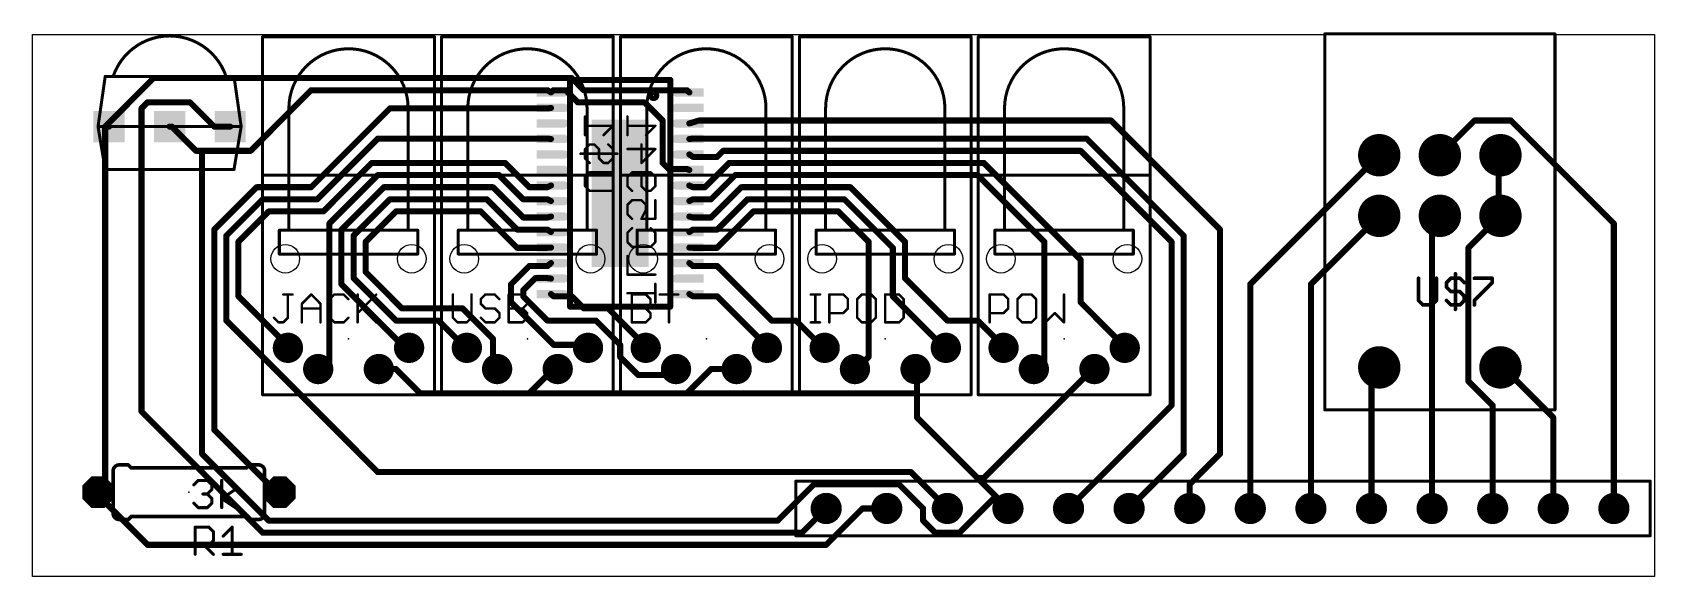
# Model space of a CAD drawing. Extents: x 0 to 68, y -10 to 12.8.
import ezdxf

# ---------------------------------------------------------------- set-up
doc = ezdxf.new("R2010")
doc.units = 0
for name, color, linetype in [('16', 175, 'CONTINUOUS'), ('17', 82, 'CONTINUOUS'), ('20', 7, 'CONTINUOUS'), ('21', 253, 'CONTINUOUS'), ('22', 253, 'CONTINUOUS'), ('23', 7, 'CONTINUOUS'), ('24', 7, 'CONTINUOUS'), ('25', 253, 'CONTINUOUS'), ('26', 253, 'CONTINUOUS'), ('27', 253, 'CONTINUOUS'), ('28', 253, 'CONTINUOUS'), ('51', 253, 'CONTINUOUS'), ('52', 253, 'CONTINUOUS')]:
    doc.layers.add(name, color=color, linetype=linetype)

# ---------------------------------------------------------------- blocks, each defined once
blk = doc.blocks.new('ROUNDP')
at = {"const_width": 0.5}
blk.add_lwpolyline([(0, -0.25, 1), (0, 0.25, 1), (0, -0.25)], format="xyb", dxfattribs=at)
blk = doc.blocks.new('RECT')
blk.add_solid([(-0.5, -0.5), (0.5, -0.5), (-0.5, 0.5), (0.5, 0.5)])
blk = doc.blocks.new('OCTAGONP')
at = {"const_width": 0.5}
blk.add_lwpolyline([(-0.25, -0.1036), (-0.25, 0.1036), (-0.1036, 0.25), (0.1036, 0.25), (0.25, 0.1036), (0.25, -0.1036), (0.1036, -0.25), (-0.1036, -0.25), (-0.25, -0.1036), (-0.25, 0.1036)], dxfattribs=at)
blk = doc.blocks.new('SQUAREP')
blk.add_solid([(-0.5, -0.5), (0.5, -0.5), (-0.5, 0.5), (0.5, 0.5)])

msp = doc.modelspace()

# ---------------------------------------------------------------- linework, layer by layer
at = {"layer": '16', "const_width": 0.254}
for points in [[(3.048, 8.89), (5.08, 10.922)], [(5.08, 10.922), (22.606, 10.922)], [(22.606, 10.922), (23.114, 10.414)], [(9.144, 7.874), (11.684, 10.414)], [(11.684, 10.414), (21.59, 10.414)], [(21.59, 10.414), (21.738, 10.321)], [(21.844, 10.414), (21.738, 10.321)], [(21.844, 10.414), (22.352, 10.414)], [(22.352, 10.414), (22.86, 9.906)], [(23.114, 10.414), (27.432, 10.414)], [(27.432, 10.414), (27.538, 10.321)], [(4.572, 9.652), (4.826, 9.906)], [(4.572, -3.048), (4.572, 9.652)], [(4.826, 9.906), (6.604, 9.906)], [(6.604, 9.906), (7.62, 8.89)], [(11.684, 6.35), (14.986, 9.652)], [(14.986, 9.652), (21.59, 9.652)], [(21.59, 9.652), (21.738, 9.671)], [(22.86, 9.906), (25.654, 9.906)], [(25.654, 9.906), (26.416, 9.144)], [(3.048, -6.858), (3.048, 8.89)], [(3.048, 8.89), (3.21, 8.89)], [(5.842, 8.89), (5.75, 8.89)], [(5.842, 8.89), (6.858, 7.874)], [(7.62, 8.89), (8.29, 8.89)], [(26.416, 9.144), (26.416, 7.366)], [(27.94, 9.144), (27.538, 9.021)], [(45.212, 9.144), (27.94, 9.144)], [(49.784, 4.572), (45.212, 9.144)], [(59.182, 7.874), (60.452, 9.144)], [(60.452, 9.144), (61.976, 9.144)], [(61.976, 9.144), (66.294, 4.826)], [(11.938, 5.842), (14.478, 8.382)], [(14.478, 8.382), (21.59, 8.382)], [(21.59, 8.382), (21.738, 8.371)], [(27.686, 8.382), (27.538, 8.371)], [(44.196, 8.382), (27.686, 8.382)], [(48.26, 4.318), (44.196, 8.382)], [(6.858, 7.874), (7.112, 7.874)], [(7.112, 7.874), (9.144, 7.874)], [(7.112, -4.826), (7.112, 7.874)], [(12.192, 5.334), (14.224, 7.366)], [(14.224, 7.366), (19.812, 7.366)], [(19.812, 7.366), (20.828, 6.35)], [(26.416, 7.366), (26.67, 7.112)], [(27.686, 7.62), (27.538, 7.721)], [(28.702, 7.62), (27.686, 7.62)], [(29.21, 7.366), (28.194, 6.35)], [(28.956, 7.874), (28.702, 7.62)], [(43.942, 7.874), (28.956, 7.874)], [(39.878, 7.366), (29.21, 7.366)], [(43.942, 3.302), (39.878, 7.366)], [(47.752, 4.064), (43.942, 7.874)], [(56.388, 7.62), (51.054, 2.286)], [(56.388, 7.62), (56.46, 7.69)], [(59.182, 7.874), (59, 7.69)], [(61.468, 7.62), (61.54, 7.69)], [(61.468, 5.334), (61.468, 7.62)], [(12.446, 4.826), (14.478, 6.858)], [(14.478, 6.858), (19.558, 6.858)], [(19.558, 6.858), (20.574, 5.842)], [(26.67, 7.112), (27.432, 7.112)], [(27.432, 7.112), (27.538, 7.071)], [(29.464, 6.858), (28.448, 5.842)], [(39.624, 6.858), (29.464, 6.858)], [(42.418, 4.064), (39.624, 6.858)], [(7.62, 4.572), (9.398, 6.35)], [(9.398, 6.35), (11.684, 6.35)], [(12.954, 4.572), (14.732, 6.35)], [(14.732, 6.35), (19.304, 6.35)], [(19.304, 6.35), (20.574, 5.08)], [(20.828, 6.35), (21.59, 6.35)], [(21.59, 6.35), (21.738, 6.421)], [(27.686, 6.35), (27.538, 6.421)], [(28.194, 6.35), (27.686, 6.35)], [(29.718, 6.35), (28.448, 5.08)], [(34.29, 6.35), (29.718, 6.35)], [(36.576, 4.064), (34.29, 6.35)], [(8.128, 4.318), (9.652, 5.842)], [(8.636, 4.064), (9.906, 5.334)], [(9.652, 5.842), (11.938, 5.842)], [(9.906, 5.334), (12.192, 5.334)], [(13.462, 4.318), (14.986, 5.842)], [(13.97, 4.064), (15.24, 5.334)], [(14.986, 5.842), (19.05, 5.842)], [(15.24, 5.334), (18.796, 5.334)], [(18.796, 5.334), (20.32, 3.81)], [(19.05, 5.842), (20.32, 4.572)], [(20.574, 5.842), (21.59, 5.842)], [(21.59, 5.842), (21.738, 5.771)], [(27.686, 5.842), (27.538, 5.771)], [(28.448, 5.842), (27.686, 5.842)], [(29.972, 5.842), (28.702, 4.572)], [(30.226, 5.334), (28.702, 3.81)], [(34.036, 5.842), (29.972, 5.842)], [(33.782, 5.334), (30.226, 5.334)], [(35.052, 4.064), (33.782, 5.334)], [(36.068, 3.81), (34.036, 5.842)], [(61.468, 5.334), (61.54, 5.15)], [(12.446, -1.016), (12.446, 4.826)], [(20.574, 5.08), (21.59, 5.08)], [(21.59, 5.08), (21.738, 5.121)], [(27.686, 5.08), (27.538, 5.121)], [(28.448, 5.08), (27.686, 5.08)], [(56.388, 5.08), (53.594, 2.286)], [(56.388, 5.08), (56.46, 5.15)], [(58.928, 5.08), (58.674, 4.826)], [(58.674, 4.826), (58.674, -7.112)], [(58.928, 5.08), (59, 5.15)], [(61.468, 5.08), (60.198, 3.81)], [(61.468, 5.08), (61.54, 5.15)], [(66.294, 4.826), (66.294, -7.112)], [(7.62, -3.81), (7.62, 4.572)], [(8.128, 0.762), (8.128, 4.318)], [(8.636, 1.778), (8.636, 4.064)], [(12.954, 2.286), (12.954, 4.572)], [(13.462, 2.54), (13.462, 4.318)], [(13.97, 2.794), (13.97, 4.064)], [(20.32, 4.572), (21.59, 4.572)], [(21.59, 4.572), (21.738, 4.471)], [(27.686, 4.572), (27.538, 4.471)], [(28.702, 4.572), (27.686, 4.572)], [(35.052, -0.762), (35.052, 4.064)], [(36.576, 2.54), (36.576, 4.064)], [(42.418, -1.016), (42.418, 4.064)], [(47.752, -2.794), (47.752, 4.064)], [(48.26, -4.826), (48.26, 4.318)], [(49.784, -4.826), (49.784, 4.572)], [(20.32, 3.81), (21.59, 3.81)], [(21.59, 3.81), (21.738, 3.821)], [(27.686, 3.81), (27.538, 3.821)], [(28.702, 3.81), (27.686, 3.81)], [(36.068, 1.778), (36.068, 3.81)], [(43.942, 1.524), (43.942, 3.302)], [(60.198, 3.81), (60.198, -1.778)], [(15.494, 1.27), (13.97, 2.794)], [(20.066, 2.286), (20.828, 3.048)], [(20.828, 3.048), (21.59, 3.048)], [(21.59, 3.048), (21.738, 3.171)], [(27.686, 3.048), (27.538, 3.171)], [(28.702, 3.048), (27.686, 3.048)], [(30.988, 0.762), (28.702, 3.048)], [(15.748, -0.508), (12.954, 2.286)], [(15.24, 0.762), (13.462, 2.54)], [(20.066, 1.524), (20.066, 2.286)], [(20.574, 2.032), (21.082, 2.54)], [(20.574, 1.778), (20.574, 2.032)], [(21.082, 2.54), (21.59, 2.54)], [(21.59, 2.54), (21.738, 2.521)], [(38.354, 0.762), (36.576, 2.54)], [(51.054, 2.286), (51.054, -7.112)], [(53.594, 2.286), (53.594, -7.112)], [(10.668, -0.254), (8.636, 1.778)], [(18.034, 1.27), (15.494, 1.27)], [(19.304, 0), (18.034, 1.27)], [(21.844, -0.254), (20.066, 1.524)], [(21.59, 0.762), (20.574, 1.778)], [(21.844, 1.778), (21.738, 1.871)], [(22.606, 1.778), (21.844, 1.778)], [(23.114, 1.27), (22.606, 1.778)], [(24.13, 1.27), (23.114, 1.27)], [(25.654, -0.254), (24.13, 1.27)], [(27.686, 1.778), (27.538, 1.871)], [(28.702, 1.778), (27.686, 1.778)], [(30.734, -0.254), (28.702, 1.778)], [(38.1, -0.254), (36.068, 1.778)], [(45.72, -0.254), (43.942, 1.524)], [(14.478, -5.588), (8.128, 0.762)], [(17.018, 0.762), (15.24, 0.762)], [(18.034, -0.254), (17.018, 0.762)], [(23.622, 0.762), (21.59, 0.762)], [(24.638, -0.254), (23.622, 0.762)], [(32.004, 0.762), (30.988, 0.762)], [(33.02, -0.254), (32.004, 0.762)], [(39.624, 0.762), (38.354, 0.762)], [(40.64, -0.254), (39.624, 0.762)], [(19.304, -1.27), (19.304, 0)], [(10.668, -0.254), (10.71, -0.381)], [(15.748, -0.508), (15.79, -0.381)], [(18.034, -0.254), (18.21, -0.381)], [(23.114, -0.254), (21.844, -0.254)], [(23.114, -0.254), (23.29, -0.381)], [(24.638, -0.762), (24.638, -0.254)], [(25.4, -1.524), (24.638, -0.762)], [(25.654, -0.254), (25.71, -0.381)], [(30.734, -0.254), (30.79, -0.381)], [(33.02, -0.254), (33.21, -0.381)], [(34.544, -1.27), (35.052, -0.762)], [(38.1, -0.254), (38.29, -0.381)], [(40.64, -0.254), (40.71, -0.381)], [(45.72, -0.254), (45.79, -0.381)], [(12.192, -1.27), (11.98, -1.27)], [(12.192, -1.27), (12.446, -1.016)], [(15.24, -1.27), (14.52, -1.27)], [(16.256, -2.286), (15.24, -1.27)], [(19.304, -1.27), (19.48, -1.27)], [(21.844, -1.27), (20.828, -2.286)], [(21.844, -1.27), (22.02, -1.27)], [(26.924, -1.27), (26.67, -1.524)], [(26.924, -1.27), (26.98, -1.27)], [(27.432, -2.286), (28.448, -1.27)], [(28.448, -1.27), (29.52, -1.27)], [(34.544, -1.27), (34.48, -1.27)], [(37.084, -1.27), (37.02, -1.27)], [(37.084, -2.286), (37.084, -1.27)], [(39.878, -5.842), (44.45, -1.27)], [(42.164, -1.27), (41.98, -1.27)], [(42.164, -1.27), (42.418, -1.016)], [(44.45, -1.27), (44.52, -1.27)], [(56.388, -1.27), (56.134, -1.524)], [(56.388, -1.27), (56.46, -1.2)], [(61.722, -1.27), (61.54, -1.2)], [(61.722, -1.27), (63.754, -3.302)], [(26.67, -1.524), (25.4, -1.524)], [(56.134, -1.524), (56.134, -7.112)], [(60.198, -1.778), (61.214, -2.794)], [(20.828, -2.286), (16.256, -2.286)], [(20.828, -2.286), (27.432, -2.286)], [(27.432, -2.286), (37.084, -2.286)], [(37.084, -3.302), (37.084, -2.286)], [(43.434, -7.112), (47.752, -2.794)], [(61.214, -2.794), (61.214, -7.112)], [(9.652, -8.128), (4.572, -3.048)], [(39.624, -5.842), (37.084, -3.302)], [(63.754, -3.302), (63.754, -7.112)], [(10.16, -6.35), (7.62, -3.81)], [(9.906, -7.62), (7.112, -4.826)], [(45.974, -7.112), (48.26, -4.826)], [(48.514, -6.096), (49.784, -4.826)], [(36.83, -5.588), (14.478, -5.588)], [(32.766, -6.096), (31.242, -7.62)], [(36.322, -6.096), (32.766, -6.096)], [(37.338, -7.112), (36.322, -6.096)], [(38.354, -7.112), (36.83, -5.588)], [(40.386, -6.604), (39.624, -5.842)], [(39.624, -5.842), (39.878, -5.842)], [(48.514, -7.112), (48.514, -6.096)], [(2.794, -6.604), (2.748, -6.43)], [(3.048, -6.858), (2.748, -6.43)], [(2.794, -6.604), (3.048, -6.858)], [(3.048, -6.858), (4.826, -8.636)], [(10.16, -6.35), (10.368, -6.43)], [(40.386, -6.604), (38.862, -8.128)], [(40.894, -7.112), (40.386, -6.604)], [(33.274, -7.112), (32.258, -8.128)], [(33.274, -8.636), (34.798, -7.112)], [(34.798, -7.112), (35.814, -7.112)], [(37.338, -7.62), (37.338, -7.112)], [(32.258, -8.128), (9.652, -8.128)], [(31.242, -7.62), (9.906, -7.62)], [(37.846, -8.128), (37.338, -7.62)], [(38.862, -8.128), (37.846, -8.128)], [(4.826, -8.636), (33.274, -8.636)]]:
    msp.add_lwpolyline(points, dxfattribs=at)
at = {"layer": '16', "const_width": 0.127}
for points in [[(5.08, 10.9855, 1), (5.08, 10.8585)], [(5.1249, 10.8771, 1), (5.0351, 10.9669)], [(22.6509, 10.9669, 1), (22.5611, 10.8771)], [(22.606, 10.8585, 1), (22.606, 10.9855)], [(11.684, 10.4775, 1), (11.684, 10.3505)], [(11.7289, 10.3691, 1), (11.6391, 10.4589)], [(21.6238, 10.4678, 1), (21.5562, 10.3602)], [(21.59, 10.3505, 1), (21.59, 10.4775)], [(21.6961, 10.3687, 1), (21.7799, 10.2733)], [(21.7042, 10.2672, 1), (21.7718, 10.3748)], [(21.844, 10.4775, 1), (21.844, 10.3505)], [(21.8859, 10.3663, 1), (21.8021, 10.4617)], [(22.3969, 10.4589, 1), (22.3071, 10.3691)], [(22.352, 10.3505, 1), (22.352, 10.4775)], [(23.114, 10.4775, 1), (23.114, 10.3505)], [(23.0691, 10.3691, 1), (23.1589, 10.4589)], [(27.4739, 10.4617, 1), (27.3901, 10.3663)], [(27.432, 10.3505, 1), (27.432, 10.4775)], [(27.4961, 10.2733, 1), (27.5799, 10.3687)], [(4.6355, 9.652, 1), (4.5085, 9.652)], [(4.5271, 9.6969, 1), (4.6169, 9.6071)], [(4.826, 9.9695, 1), (4.826, 9.8425)], [(4.8709, 9.8611, 1), (4.7811, 9.9509)], [(6.6489, 9.9509, 1), (6.5591, 9.8611)], [(6.604, 9.8425, 1), (6.604, 9.9695)], [(14.986, 9.7155, 1), (14.986, 9.5885)], [(15.0309, 9.6071, 1), (14.9411, 9.6969)], [(21.5819, 9.715, 1), (21.5981, 9.589)], [(21.59, 9.5885, 1), (21.59, 9.7155)], [(21.7461, 9.608, 1), (21.7299, 9.734)], [(22.86, 9.9695, 1), (22.86, 9.8425)], [(22.8151, 9.8611, 1), (22.9049, 9.9509)], [(25.6989, 9.9509, 1), (25.6091, 9.8611)], [(25.654, 9.8425, 1), (25.654, 9.9695)], [(3.1115, 8.89, 1), (2.9845, 8.89)], [(3.048, 8.9535, 1), (3.048, 8.8265)], [(3.0031, 8.9349, 1), (3.0929, 8.8451)], [(3.21, 8.8265, 1), (3.21, 8.9535)], [(5.75, 8.9535, 1), (5.75, 8.8265)], [(5.8869, 8.9349, 1), (5.7971, 8.8451)], [(5.842, 8.8265, 1), (5.842, 8.9535)], [(7.62, 8.9535, 1), (7.62, 8.8265)], [(7.5751, 8.8451, 1), (7.6649, 8.9349)], [(8.29, 8.8265, 1), (8.29, 8.9535)], [(26.4795, 9.144, 1), (26.3525, 9.144)], [(26.3711, 9.0991, 1), (26.4609, 9.1889)], [(27.5194, 9.0817, 1), (27.5566, 8.9603)], [(27.94, 9.2075, 1), (27.94, 9.0805)], [(27.9586, 9.0833, 1), (27.9214, 9.2047)], [(45.2569, 9.1889, 1), (45.1671, 9.0991)], [(45.212, 9.0805, 1), (45.212, 9.2075)], [(60.452, 9.2075, 1), (60.452, 9.0805)], [(60.4969, 9.0991, 1), (60.4071, 9.1889)], [(62.0209, 9.1889, 1), (61.9311, 9.0991)], [(61.976, 9.0805, 1), (61.976, 9.2075)], [(14.478, 8.4455, 1), (14.478, 8.3185)], [(14.5229, 8.3371, 1), (14.4331, 8.4269)], [(21.5947, 8.4453, 1), (21.5853, 8.3187)], [(21.59, 8.3185, 1), (21.59, 8.4455)], [(21.7333, 8.3077, 1), (21.7427, 8.4343)], [(27.5333, 8.4343, 1), (27.5427, 8.3077)], [(27.686, 8.4455, 1), (27.686, 8.3185)], [(27.6907, 8.3187, 1), (27.6813, 8.4453)], [(44.2409, 8.4269, 1), (44.1511, 8.3371)], [(44.196, 8.3185, 1), (44.196, 8.4455)], [(6.858, 7.9375, 1), (6.858, 7.8105)], [(6.8131, 7.8291, 1), (6.9029, 7.9189)], [(7.112, 7.9375, 1), (7.112, 7.8105)], [(7.1755, 7.874, 1), (7.0485, 7.874)], [(7.112, 7.8105, 1), (7.112, 7.9375)], [(9.0991, 7.9189, 1), (9.1889, 7.8291)], [(9.144, 7.8105, 1), (9.144, 7.9375)], [(14.224, 7.4295, 1), (14.224, 7.3025)], [(14.2689, 7.3211, 1), (14.1791, 7.4109)], [(19.8569, 7.4109, 1), (19.7671, 7.3211)], [(19.812, 7.3025, 1), (19.812, 7.4295)], [(26.4609, 7.4109, 1), (26.3711, 7.3211)], [(27.5738, 7.7735, 1), (27.5022, 7.6685)], [(27.686, 7.6835, 1), (27.686, 7.5565)], [(27.6502, 7.5675, 1), (27.7218, 7.6725)], [(28.6571, 7.6649, 1), (28.7469, 7.5751)], [(28.702, 7.5565, 1), (28.702, 7.6835)], [(28.956, 7.9375, 1), (28.956, 7.8105)], [(29.0009, 7.8291, 1), (28.9111, 7.9189)], [(29.21, 7.4295, 1), (29.21, 7.3025)], [(29.2549, 7.3211, 1), (29.1651, 7.4109)], [(39.9229, 7.4109, 1), (39.8331, 7.3211)], [(39.878, 7.3025, 1), (39.878, 7.4295)], [(43.9869, 7.9189, 1), (43.8971, 7.8291)], [(43.942, 7.8105, 1), (43.942, 7.9375)], [(56.3437, 7.6655, 1), (56.4323, 7.5745)], [(56.4329, 7.5751, 1), (56.3431, 7.6649)], [(56.5043, 7.6445, 1), (56.4157, 7.7355)], [(58.9549, 7.7347, 1), (59.0451, 7.6453)], [(59.1371, 7.9189, 1), (59.2269, 7.8291)], [(59.2271, 7.8293, 1), (59.1369, 7.9187)], [(61.5315, 7.62, 1), (61.4045, 7.62)], [(61.4237, 7.6655, 1), (61.5123, 7.5745)], [(61.5843, 7.6445, 1), (61.4957, 7.7355)], [(14.478, 6.9215, 1), (14.478, 6.7945)], [(14.5229, 6.8131, 1), (14.4331, 6.9029)], [(19.6029, 6.9029, 1), (19.5131, 6.8131)], [(19.558, 6.7945, 1), (19.558, 6.9215)], [(26.3525, 7.366, 1), (26.4795, 7.366)], [(26.67, 7.1755, 1), (26.67, 7.0485)], [(26.6251, 7.0671, 1), (26.7149, 7.1569)], [(27.4549, 7.1712, 1), (27.4091, 7.0528)], [(27.432, 7.0485, 1), (27.432, 7.1755)], [(27.5151, 7.0118, 1), (27.5609, 7.1302)], [(29.464, 6.9215, 1), (29.464, 6.7945)], [(29.5089, 6.8131, 1), (29.4191, 6.9029)], [(39.6689, 6.9029, 1), (39.5791, 6.8131)], [(39.624, 6.7945, 1), (39.624, 6.9215)], [(9.398, 6.4135, 1), (9.398, 6.2865)], [(9.4429, 6.3051, 1), (9.3531, 6.3949)], [(11.6391, 6.3949, 1), (11.7289, 6.3051)], [(11.684, 6.2865, 1), (11.684, 6.4135)], [(14.732, 6.4135, 1), (14.732, 6.2865)], [(14.7769, 6.3051, 1), (14.6871, 6.3949)], [(19.3489, 6.3949, 1), (19.2591, 6.3051)], [(19.304, 6.2865, 1), (19.304, 6.4135)], [(20.828, 6.4135, 1), (20.828, 6.2865)], [(20.7831, 6.3051, 1), (20.8729, 6.3949)], [(21.5625, 6.4073, 1), (21.6175, 6.2927)], [(21.59, 6.2865, 1), (21.59, 6.4135)], [(21.7655, 6.3637, 1), (21.7105, 6.4783)], [(27.5655, 6.4783, 1), (27.5105, 6.3637)], [(27.686, 6.4135, 1), (27.686, 6.2865)], [(27.6585, 6.2927, 1), (27.7135, 6.4073)], [(28.1491, 6.3949, 1), (28.2389, 6.3051)], [(28.194, 6.2865, 1), (28.194, 6.4135)], [(29.718, 6.4135, 1), (29.718, 6.2865)], [(29.7629, 6.3051, 1), (29.6731, 6.3949)], [(34.3349, 6.3949, 1), (34.2451, 6.3051)], [(34.29, 6.2865, 1), (34.29, 6.4135)], [(9.652, 5.9055, 1), (9.652, 5.7785)], [(9.6969, 5.7971, 1), (9.6071, 5.8869)], [(9.906, 5.3975, 1), (9.906, 5.2705)], [(9.9509, 5.2891, 1), (9.8611, 5.3789)], [(11.8931, 5.8869, 1), (11.9829, 5.7971)], [(11.938, 5.7785, 1), (11.938, 5.9055)], [(12.1471, 5.3789, 1), (12.2369, 5.2891)], [(12.192, 5.2705, 1), (12.192, 5.3975)], [(14.986, 5.9055, 1), (14.986, 5.7785)], [(15.0309, 5.7971, 1), (14.9411, 5.8869)], [(15.24, 5.3975, 1), (15.24, 5.2705)], [(15.2849, 5.2891, 1), (15.1951, 5.3789)], [(18.8409, 5.3789, 1), (18.7511, 5.2891)], [(18.796, 5.2705, 1), (18.796, 5.3975)], [(19.0949, 5.8869, 1), (19.0051, 5.7971)], [(19.05, 5.7785, 1), (19.05, 5.9055)], [(20.574, 5.9055, 1), (20.574, 5.7785)], [(20.5291, 5.7971, 1), (20.6189, 5.8869)], [(21.6175, 5.8993, 1), (21.5625, 5.7847)], [(21.59, 5.7785, 1), (21.59, 5.9055)], [(21.7105, 5.7137, 1), (21.7655, 5.8283)], [(27.5105, 5.8283, 1), (27.5655, 5.7137)], [(27.686, 5.9055, 1), (27.686, 5.7785)], [(27.7135, 5.7847, 1), (27.6585, 5.8993)], [(28.4031, 5.8869, 1), (28.4929, 5.7971)], [(28.448, 5.7785, 1), (28.448, 5.9055)], [(29.972, 5.9055, 1), (29.972, 5.7785)], [(30.0169, 5.7971, 1), (29.9271, 5.8869)], [(30.226, 5.3975, 1), (30.226, 5.2705)], [(30.2709, 5.2891, 1), (30.1811, 5.3789)], [(33.8269, 5.3789, 1), (33.7371, 5.2891)], [(33.782, 5.2705, 1), (33.782, 5.3975)], [(34.0809, 5.8869, 1), (33.9911, 5.7971)], [(34.036, 5.7785, 1), (34.036, 5.9055)], [(61.5271, 5.3571, 1), (61.4089, 5.3109)], [(12.5095, 4.826, 1), (12.3825, 4.826)], [(12.4011, 4.8709, 1), (12.4909, 4.7811)], [(20.574, 5.1435, 1), (20.574, 5.0165)], [(20.5291, 5.0351, 1), (20.6189, 5.1249)], [(21.573, 5.1412, 1), (21.607, 5.0188)], [(21.59, 5.0165, 1), (21.59, 5.1435)], [(21.755, 5.0598, 1), (21.721, 5.1822)], [(27.555, 5.1822, 1), (27.521, 5.0598)], [(27.686, 5.1435, 1), (27.686, 5.0165)], [(27.669, 5.0188, 1), (27.703, 5.1412)], [(28.4031, 5.1249, 1), (28.4929, 5.0351)], [(28.448, 5.0165, 1), (28.448, 5.1435)], [(56.3437, 5.1255, 1), (56.4323, 5.0345)], [(56.4329, 5.0351, 1), (56.3431, 5.1249)], [(56.5043, 5.1045, 1), (56.4157, 5.1955)], [(58.7375, 4.826, 1), (58.6105, 4.826)], [(58.6291, 4.8709, 1), (58.7189, 4.7811)], [(58.8837, 5.1255, 1), (58.9723, 5.0345)], [(58.9729, 5.0351, 1), (58.8831, 5.1249)], [(59.0443, 5.1045, 1), (58.9557, 5.1955)], [(61.4045, 5.334, 1), (61.5315, 5.334)], [(61.4237, 5.1255, 1), (61.5123, 5.0345)], [(61.5129, 5.0351, 1), (61.4231, 5.1249)], [(61.4809, 5.1269, 1), (61.5991, 5.1731)], [(61.5843, 5.1045, 1), (61.4957, 5.1955)], [(66.3575, 4.826, 1), (66.2305, 4.826)], [(66.2491, 4.7811, 1), (66.3389, 4.8709)], [(7.6835, 4.572, 1), (7.5565, 4.572)], [(7.5751, 4.6169, 1), (7.6649, 4.5271)], [(8.1915, 4.318, 1), (8.0645, 4.318)], [(8.0831, 4.3629, 1), (8.1729, 4.2731)], [(8.6995, 4.064, 1), (8.5725, 4.064)], [(8.5911, 4.1089, 1), (8.6809, 4.0191)], [(13.0175, 4.572, 1), (12.8905, 4.572)], [(12.9091, 4.6169, 1), (12.9989, 4.5271)], [(13.5255, 4.318, 1), (13.3985, 4.318)], [(13.4171, 4.3629, 1), (13.5069, 4.2731)], [(14.0335, 4.064, 1), (13.9065, 4.064)], [(13.9251, 4.1089, 1), (14.0149, 4.0191)], [(20.32, 4.6355, 1), (20.32, 4.5085)], [(20.2751, 4.5271, 1), (20.3649, 4.6169)], [(21.6258, 4.6245, 1), (21.5542, 4.5195)], [(21.59, 4.5085, 1), (21.59, 4.6355)], [(21.7022, 4.4185, 1), (21.7738, 4.5235)], [(27.5022, 4.5235, 1), (27.5738, 4.4185)], [(27.686, 4.6355, 1), (27.686, 4.5085)], [(27.7218, 4.5195, 1), (27.6502, 4.6245)], [(28.6571, 4.6169, 1), (28.7469, 4.5271)], [(28.702, 4.5085, 1), (28.702, 4.6355)], [(35.1155, 4.064, 1), (34.9885, 4.064)], [(35.0071, 4.0191, 1), (35.0969, 4.1089)], [(36.6395, 4.064, 1), (36.5125, 4.064)], [(36.5311, 4.0191, 1), (36.6209, 4.1089)], [(42.4815, 4.064, 1), (42.3545, 4.064)], [(42.3731, 4.0191, 1), (42.4629, 4.1089)], [(47.8155, 4.064, 1), (47.6885, 4.064)], [(47.7071, 4.0191, 1), (47.7969, 4.1089)], [(48.3235, 4.318, 1), (48.1965, 4.318)], [(48.2151, 4.2731, 1), (48.3049, 4.3629)], [(49.8475, 4.572, 1), (49.7205, 4.572)], [(49.7391, 4.5271, 1), (49.8289, 4.6169)], [(20.32, 3.8735, 1), (20.32, 3.7465)], [(20.2751, 3.7651, 1), (20.3649, 3.8549)], [(21.5853, 3.8733, 1), (21.5947, 3.7467)], [(21.59, 3.7465, 1), (21.59, 3.8735)], [(21.7427, 3.7577, 1), (21.7333, 3.8843)], [(27.5427, 3.8843, 1), (27.5333, 3.7577)], [(27.686, 3.8735, 1), (27.686, 3.7465)], [(27.6813, 3.7467, 1), (27.6907, 3.8733)], [(28.6571, 3.8549, 1), (28.7469, 3.7651)], [(28.702, 3.7465, 1), (28.702, 3.8735)], [(36.1315, 3.81, 1), (36.0045, 3.81)], [(36.0231, 3.7651, 1), (36.1129, 3.8549)], [(44.0055, 3.302, 1), (43.8785, 3.302)], [(43.8971, 3.2571, 1), (43.9869, 3.3469)], [(60.2615, 3.81, 1), (60.1345, 3.81)], [(60.1531, 3.8549, 1), (60.2429, 3.7651)], [(14.0149, 2.8389, 1), (13.9251, 2.7491)], [(13.9065, 2.794, 1), (14.0335, 2.794)], [(20.828, 3.1115, 1), (20.828, 2.9845)], [(20.8729, 3.0031, 1), (20.7831, 3.0929)], [(21.5494, 3.0968, 1), (21.6306, 2.9992)], [(21.59, 2.9845, 1), (21.59, 3.1115)], [(21.7786, 3.1222, 1), (21.6974, 3.2198)], [(27.5786, 3.2198, 1), (27.4974, 3.1222)], [(27.686, 3.1115, 1), (27.686, 2.9845)], [(27.6454, 2.9992, 1), (27.7266, 3.0968)], [(28.7469, 3.0929, 1), (28.6571, 3.0031)], [(28.702, 2.9845, 1), (28.702, 3.1115)], [(12.9989, 2.3309, 1), (12.9091, 2.2411)], [(12.8905, 2.286, 1), (13.0175, 2.286)], [(13.5069, 2.5849, 1), (13.4171, 2.4951)], [(13.3985, 2.54, 1), (13.5255, 2.54)], [(20.1295, 2.286, 1), (20.0025, 2.286)], [(20.0211, 2.3309, 1), (20.1109, 2.2411)], [(20.6375, 2.032, 1), (20.5105, 2.032)], [(20.5291, 2.0769, 1), (20.6189, 1.9871)], [(21.082, 2.6035, 1), (21.082, 2.4765)], [(21.1269, 2.4951, 1), (21.0371, 2.5849)], [(21.5981, 2.603, 1), (21.5819, 2.477)], [(21.59, 2.4765, 1), (21.59, 2.6035)], [(21.7299, 2.458, 1), (21.7461, 2.584)], [(36.6209, 2.5849, 1), (36.5311, 2.4951)], [(36.5125, 2.54, 1), (36.6395, 2.54)], [(51.1175, 2.286, 1), (50.9905, 2.286)], [(51.0091, 2.3309, 1), (51.0989, 2.2411)], [(53.6575, 2.286, 1), (53.5305, 2.286)], [(53.5491, 2.3309, 1), (53.6389, 2.2411)], [(8.6809, 1.8229, 1), (8.5911, 1.7331)], [(8.5725, 1.778, 1), (8.6995, 1.778)], [(15.494, 1.3335, 1), (15.494, 1.2065)], [(15.4491, 1.2251, 1), (15.5389, 1.3149)], [(18.0789, 1.3149, 1), (17.9891, 1.2251)], [(18.034, 1.2065, 1), (18.034, 1.3335)], [(20.1109, 1.5689, 1), (20.0211, 1.4791)], [(20.0025, 1.524, 1), (20.1295, 1.524)], [(20.6189, 1.8229, 1), (20.5291, 1.7331)], [(20.5105, 1.778, 1), (20.6375, 1.778)], [(21.7799, 1.9187, 1), (21.6961, 1.8233)], [(21.844, 1.8415, 1), (21.844, 1.7145)], [(21.8021, 1.7303, 1), (21.8859, 1.8257)], [(22.6509, 1.8229, 1), (22.5611, 1.7331)], [(22.606, 1.7145, 1), (22.606, 1.8415)], [(23.114, 1.3335, 1), (23.114, 1.2065)], [(23.0691, 1.2251, 1), (23.1589, 1.3149)], [(24.1749, 1.3149, 1), (24.0851, 1.2251)], [(24.13, 1.2065, 1), (24.13, 1.3335)], [(27.5718, 1.9248, 1), (27.5042, 1.8172)], [(27.686, 1.8415, 1), (27.686, 1.7145)], [(27.6522, 1.7242, 1), (27.7198, 1.8318)], [(28.7469, 1.8229, 1), (28.6571, 1.7331)], [(28.702, 1.7145, 1), (28.702, 1.8415)], [(36.1129, 1.8229, 1), (36.0231, 1.7331)], [(36.0045, 1.778, 1), (36.1315, 1.778)], [(43.9869, 1.5689, 1), (43.8971, 1.4791)], [(43.8785, 1.524, 1), (44.0055, 1.524)], [(8.1729, 0.8069, 1), (8.0831, 0.7171)], [(8.0645, 0.762, 1), (8.1915, 0.762)], [(15.24, 0.8255, 1), (15.24, 0.6985)], [(15.1951, 0.7171, 1), (15.2849, 0.8069)], [(17.0629, 0.8069, 1), (16.9731, 0.7171)], [(17.018, 0.6985, 1), (17.018, 0.8255)], [(21.59, 0.8255, 1), (21.59, 0.6985)], [(21.5451, 0.7171, 1), (21.6349, 0.8069)], [(23.6669, 0.8069, 1), (23.5771, 0.7171)], [(23.622, 0.6985, 1), (23.622, 0.8255)], [(30.988, 0.8255, 1), (30.988, 0.6985)], [(30.9431, 0.7171, 1), (31.0329, 0.8069)], [(32.0489, 0.8069, 1), (31.9591, 0.7171)], [(32.004, 0.6985, 1), (32.004, 0.8255)], [(38.354, 0.8255, 1), (38.354, 0.6985)], [(38.3091, 0.7171, 1), (38.3989, 0.8069)], [(39.6689, 0.8069, 1), (39.5791, 0.7171)], [(39.624, 0.6985, 1), (39.624, 0.8255)], [(19.3675, 0, 1), (19.2405, 0)], [(19.2591, -0.0449, 1), (19.3489, 0.0449)], [(10.7283, -0.2341, 1), (10.6077, -0.2739)], [(10.6231, -0.2989, 1), (10.7129, -0.2091)], [(10.6497, -0.4009, 1), (10.7703, -0.3611)], [(15.6877, -0.4881, 1), (15.8083, -0.5279)], [(15.7031, -0.5529, 1), (15.7929, -0.4631)], [(15.8503, -0.4009, 1), (15.7297, -0.3611)], [(18.0712, -0.2025, 1), (17.9968, -0.3055)], [(17.9891, -0.2989, 1), (18.0789, -0.2091)], [(18.1728, -0.4325, 1), (18.2472, -0.3295)], [(21.844, -0.1905, 1), (21.844, -0.3175)], [(21.7991, -0.2989, 1), (21.8889, -0.2091)], [(23.1512, -0.2025, 1), (23.0768, -0.3055)], [(23.114, -0.3175, 1), (23.114, -0.1905)], [(23.2528, -0.4325, 1), (23.3272, -0.3295)], [(24.7015, -0.254, 1), (24.5745, -0.254)], [(24.6829, -0.7171, 1), (24.5931, -0.8069)], [(24.5931, -0.2989, 1), (24.6829, -0.2091)], [(25.7121, -0.2284, 1), (25.5959, -0.2796)], [(25.6091, -0.2989, 1), (25.6989, -0.2091)], [(25.6519, -0.4066, 1), (25.7681, -0.3554)], [(30.7921, -0.2284, 1), (30.6759, -0.2796)], [(30.6891, -0.2989, 1), (30.7789, -0.2091)], [(30.7319, -0.4066, 1), (30.8481, -0.3554)], [(33.0553, -0.2012, 1), (32.9847, -0.3068)], [(32.9751, -0.2989, 1), (33.0649, -0.2091)], [(33.1747, -0.4338, 1), (33.2453, -0.3282)], [(35.0969, -0.8069, 1), (35.0071, -0.7171)], [(38.1353, -0.2012, 1), (38.0647, -0.3068)], [(38.0551, -0.2989, 1), (38.1449, -0.2091)], [(38.2547, -0.4338, 1), (38.3253, -0.3282)], [(40.6956, -0.2233, 1), (40.5844, -0.2847)], [(40.5951, -0.2989, 1), (40.6849, -0.2091)], [(40.6544, -0.4117, 1), (40.7656, -0.3503)], [(45.7756, -0.2233, 1), (45.6644, -0.2847)], [(45.6751, -0.2989, 1), (45.7649, -0.2091)], [(45.7344, -0.4117, 1), (45.8456, -0.3503)], [(11.98, -1.2065, 1), (11.98, -1.3335)], [(12.1471, -1.2251, 1), (12.2369, -1.3149)], [(12.192, -1.3335, 1), (12.192, -1.2065)], [(12.3825, -1.016, 1), (12.5095, -1.016)], [(12.4909, -1.0609, 1), (12.4011, -0.9711)], [(14.52, -1.2065, 1), (14.52, -1.3335)], [(15.2849, -1.2251, 1), (15.1951, -1.3149)], [(15.24, -1.3335, 1), (15.24, -1.2065)], [(19.304, -1.2065, 1), (19.304, -1.3335)], [(19.2405, -1.27, 1), (19.3675, -1.27)], [(19.48, -1.3335, 1), (19.48, -1.2065)], [(21.844, -1.2065, 1), (21.844, -1.3335)], [(21.8889, -1.3149, 1), (21.7991, -1.2251)], [(22.02, -1.3335, 1), (22.02, -1.2065)], [(24.5745, -0.762, 1), (24.7015, -0.762)], [(26.924, -1.2065, 1), (26.924, -1.3335)], [(26.9689, -1.3149, 1), (26.8791, -1.2251)], [(26.98, -1.3335, 1), (26.98, -1.2065)], [(28.448, -1.2065, 1), (28.448, -1.3335)], [(28.4929, -1.3149, 1), (28.4031, -1.2251)], [(29.52, -1.3335, 1), (29.52, -1.2065)], [(34.48, -1.2065, 1), (34.48, -1.3335)], [(34.4991, -1.2251, 1), (34.5889, -1.3149)], [(34.544, -1.3335, 1), (34.544, -1.2065)], [(34.9885, -0.762, 1), (35.1155, -0.762)], [(37.02, -1.2065, 1), (37.02, -1.3335)], [(37.1475, -1.27, 1), (37.0205, -1.27)], [(37.084, -1.3335, 1), (37.084, -1.2065)], [(41.98, -1.2065, 1), (41.98, -1.3335)], [(42.1191, -1.2251, 1), (42.2089, -1.3149)], [(42.164, -1.3335, 1), (42.164, -1.2065)], [(42.3545, -1.016, 1), (42.4815, -1.016)], [(42.4629, -1.0609, 1), (42.3731, -0.9711)], [(44.45, -1.2065, 1), (44.45, -1.3335)], [(44.4949, -1.3149, 1), (44.4051, -1.2251)], [(44.52, -1.3335, 1), (44.52, -1.2065)], [(56.3437, -1.2245, 1), (56.4323, -1.3155)], [(56.4329, -1.3149, 1), (56.3431, -1.2251)], [(56.5043, -1.2455, 1), (56.4157, -1.1545)], [(61.5628, -1.1407, 1), (61.5172, -1.2593)], [(61.7669, -1.2251, 1), (61.6771, -1.3149)], [(61.6992, -1.3293, 1), (61.7448, -1.2107)], [(25.4, -1.4605, 1), (25.4, -1.5875)], [(25.3551, -1.5689, 1), (25.4449, -1.4791)], [(26.6251, -1.4791, 1), (26.7149, -1.5689)], [(26.67, -1.5875, 1), (26.67, -1.4605)], [(56.1975, -1.524, 1), (56.0705, -1.524)], [(56.0891, -1.4791, 1), (56.1789, -1.5689)], [(60.2429, -1.7331, 1), (60.1531, -1.8229)], [(60.1345, -1.778, 1), (60.2615, -1.778)], [(16.256, -2.2225, 1), (16.256, -2.3495)], [(16.2111, -2.3309, 1), (16.3009, -2.2411)], [(20.828, -2.2225, 1), (20.828, -2.3495)], [(20.7831, -2.2411, 1), (20.8729, -2.3309)], [(20.828, -2.3495, 1), (20.828, -2.2225)], [(27.432, -2.2225, 1), (27.432, -2.3495)], [(27.3871, -2.2411, 1), (27.4769, -2.3309)], [(27.432, -2.3495, 1), (27.432, -2.2225)], [(37.1475, -2.286, 1), (37.0205, -2.286)], [(37.0205, -2.286, 1), (37.1475, -2.286)], [(37.084, -2.3495, 1), (37.084, -2.2225)], [(47.7969, -2.8389, 1), (47.7071, -2.7491)], [(61.2775, -2.794, 1), (61.1505, -2.794)], [(61.1691, -2.8389, 1), (61.2589, -2.7491)], [(4.6169, -3.0031, 1), (4.5271, -3.0929)], [(4.5085, -3.048, 1), (4.6355, -3.048)], [(37.1289, -3.2571, 1), (37.0391, -3.3469)], [(37.0205, -3.302, 1), (37.1475, -3.302)], [(47.6885, -2.794, 1), (47.8155, -2.794)], [(63.8175, -3.302, 1), (63.6905, -3.302)], [(63.7091, -3.3469, 1), (63.7989, -3.2571)], [(7.6649, -3.7651, 1), (7.5751, -3.8549)], [(7.5565, -3.81, 1), (7.6835, -3.81)], [(7.1569, -4.7811, 1), (7.0671, -4.8709)], [(48.3049, -4.8709, 1), (48.2151, -4.7811)], [(49.8289, -4.8709, 1), (49.7391, -4.7811)], [(7.0485, -4.826, 1), (7.1755, -4.826)], [(48.1965, -4.826, 1), (48.3235, -4.826)], [(49.7205, -4.826, 1), (49.8475, -4.826)], [(14.478, -5.5245, 1), (14.478, -5.6515)], [(14.4331, -5.6329, 1), (14.5229, -5.5431)], [(32.766, -6.0325, 1), (32.766, -6.1595)], [(32.8109, -6.1409, 1), (32.7211, -6.0511)], [(36.3669, -6.0511, 1), (36.2771, -6.1409)], [(36.322, -6.1595, 1), (36.322, -6.0325)], [(36.8749, -5.5431, 1), (36.7851, -5.6329)], [(36.83, -5.6515, 1), (36.83, -5.5245)], [(39.6689, -5.7971, 1), (39.5791, -5.8869)], [(39.624, -5.7785, 1), (39.624, -5.9055)], [(39.5791, -5.8869, 1), (39.6689, -5.7971)], [(39.8331, -5.7971, 1), (39.9229, -5.8869)], [(39.878, -5.9055, 1), (39.878, -5.7785)], [(48.5775, -6.096, 1), (48.4505, -6.096)], [(48.4691, -6.0511, 1), (48.5589, -6.1409)], [(2.8094, -6.4138, 1), (2.6866, -6.4462)], [(2.8, -6.3936, 1), (2.696, -6.4664)], [(2.8389, -6.5591, 1), (2.7491, -6.6489)], [(2.7326, -6.6202, 1), (2.8554, -6.5878)], [(3.0929, -6.8131, 1), (3.0031, -6.9029)], [(2.9845, -6.858, 1), (3.1115, -6.858)], [(2.996, -6.8944, 1), (3.1, -6.8216)], [(3.0031, -6.9029, 1), (3.0929, -6.8131)], [(10.1828, -6.2907, 1), (10.1372, -6.4093)], [(10.1151, -6.3949, 1), (10.2049, -6.3051)], [(10.3452, -6.4893, 1), (10.3908, -6.3707)], [(40.4309, -6.5591, 1), (40.3411, -6.6489)], [(40.4309, -6.6489, 1), (40.3411, -6.5591)], [(40.3411, -6.6489, 1), (40.4309, -6.5591)], [(33.3189, -7.1569, 1), (33.2291, -7.0671)], [(34.798, -7.0485, 1), (34.798, -7.1755)], [(34.8429, -7.1569, 1), (34.7531, -7.0671)], [(35.814, -7.1755, 1), (35.814, -7.0485)], [(37.4015, -7.112, 1), (37.2745, -7.112)], [(37.2931, -7.1569, 1), (37.3829, -7.0671)], [(38.3091, -7.1569, 1), (38.3989, -7.0671)], [(40.8491, -7.1569, 1), (40.9389, -7.0671)], [(43.3891, -7.0671, 1), (43.4789, -7.1569)], [(45.9291, -7.0671, 1), (46.0189, -7.1569)], [(48.4505, -7.112, 1), (48.5775, -7.112)], [(50.9905, -7.112, 1), (51.1175, -7.112)], [(53.5305, -7.112, 1), (53.6575, -7.112)], [(56.0705, -7.112, 1), (56.1975, -7.112)], [(58.6105, -7.112, 1), (58.7375, -7.112)], [(61.1505, -7.112, 1), (61.2775, -7.112)], [(63.6905, -7.112, 1), (63.8175, -7.112)], [(66.2305, -7.112, 1), (66.3575, -7.112)], [(9.652, -8.0645, 1), (9.652, -8.1915)], [(9.6071, -8.1729, 1), (9.6969, -8.0831)], [(9.906, -7.5565, 1), (9.906, -7.6835)], [(9.8611, -7.6649, 1), (9.9509, -7.5751)], [(31.1971, -7.5751, 1), (31.2869, -7.6649)], [(31.242, -7.6835, 1), (31.242, -7.5565)], [(32.2131, -8.0831, 1), (32.3029, -8.1729)], [(32.258, -8.1915, 1), (32.258, -8.0645)], [(37.3829, -7.5751, 1), (37.2931, -7.6649)], [(37.2745, -7.62, 1), (37.4015, -7.62)], [(37.846, -8.0645, 1), (37.846, -8.1915)], [(37.8011, -8.1729, 1), (37.8909, -8.0831)], [(38.8171, -8.0831, 1), (38.9069, -8.1729)], [(38.862, -8.1915, 1), (38.862, -8.0645)], [(4.826, -8.5725, 1), (4.826, -8.6995)], [(4.7811, -8.6809, 1), (4.8709, -8.5911)], [(33.2291, -8.5911, 1), (33.3189, -8.6809)], [(33.274, -8.6995, 1), (33.274, -8.5725)]]:
    msp.add_lwpolyline(points, format="xyb", dxfattribs=at)
at = {"layer": '20'}
for p, q in [((0, -9.964), (0, 12.75)), ((0, 12.75), (68, 12.75)), ((68, 12.75), (68, -9.964)), ((68, -9.964), (0, -9.964))]:
    msp.add_line(p, q, dxfattribs=at)
for centre in [(10.6, 3.35), (15.9, 3.35), (18.1, 3.35), (23.4, 3.35), (25.6, 3.35), (30.9, 3.35), (33.1, 3.35), (38.4, 3.35), (40.6, 3.35), (45.9, 3.35)]:
    msp.add_circle(centre, 0.6, dxfattribs=at)
at = {"layer": '21'}
for points, const_width in [([(8.1185, 10.99, 0.7166), (3.3815, 10.99)], 0.127), ([(9.6818, 12.65, 1), (9.6182, 12.65)], 0.0635), ([(9.65, 12.6818, 1), (9.65, 12.6182)], 0.0635), ([(16.8818, 12.65, 1), (16.8183, 12.65)], 0.0635), ([(16.85, 12.6182, 1), (16.85, 12.6818)], 0.0635), ([(17.15, 12.6818, 1), (17.15, 12.6182)], 0.0635), ([(17.1818, 12.65, 1), (17.1183, 12.65)], 0.0635), ([(24.3818, 12.65, 1), (24.3183, 12.65)], 0.0635), ([(24.35, 12.6182, 1), (24.35, 12.6818)], 0.0635), ([(24.65, 12.6818, 1), (24.65, 12.6182)], 0.0635), ([(24.6818, 12.65, 1), (24.6183, 12.65)], 0.0635), ([(31.8818, 12.65, 1), (31.8183, 12.65)], 0.0635), ([(31.85, 12.6182, 1), (31.85, 12.6818)], 0.0635), ([(32.1818, 12.65, 1), (32.1182, 12.65)], 0.0635), ([(32.15, 12.6818, 1), (32.15, 12.6182)], 0.0635), ([(39.3818, 12.65, 1), (39.3182, 12.65)], 0.0635), ([(39.35, 12.6182, 1), (39.35, 12.6818)], 0.0635), ([(39.6818, 12.65, 1), (39.6182, 12.65)], 0.0635), ([(39.65, 12.6818, 1), (39.65, 12.6182)], 0.0635), ([(46.8818, 12.65, 1), (46.8182, 12.65)], 0.0635), ([(46.85, 12.6182, 1), (46.85, 12.6818)], 0.0635), ([(54.174, 12.8018, 1), (54.174, 12.7383)], 0.0635), ([(54.2058, 12.77, 1), (54.1422, 12.77)], 0.0635), ([(63.8578, 12.77, 1), (63.7942, 12.77)], 0.0635), ([(63.826, 12.7383, 1), (63.826, 12.8018)], 0.0635), ([(15.75, 9.65, 1), (10.75, 9.65)], 0.127), ([(23.25, 9.65, 1), (18.25, 9.65)], 0.127), ([(30.75, 9.65, 1), (25.75, 9.65)], 0.127), ([(38.25, 9.65, 1), (33.25, 9.65)], 0.127), ([(45.75, 9.65, 1), (40.75, 9.65)], 0.127), ([(3.05, 11.0218, 1), (3.05, 10.9582)], 0.0635), ([(3.0814, 10.9855, 1), (3.0186, 10.9945)], 0.0635), ([(3.3815, 11.0218, 1), (3.3815, 10.9582)], 0.0635), ([(3.3514, 11.0002, 1), (3.4115, 10.9798)], 0.0635), ([(3.3815, 10.9582, 1), (3.3815, 11.0218)], 0.0635), ([(8.1185, 11.0218, 1), (8.1185, 10.9582)], 0.0635), ([(8.0885, 10.9798, 1), (8.1486, 11.0002)], 0.0635), ([(8.1185, 10.9582, 1), (8.1185, 11.0218)], 0.0635), ([(8.4814, 10.9945, 1), (8.4186, 10.9855)], 0.0635), ([(8.45, 10.9582, 1), (8.45, 11.0218)], 0.0635), ([(10.7818, 9.65, 1), (10.7182, 9.65)], 0.0635), ([(10.7182, 9.65, 1), (10.7818, 9.65)], 0.0635), ([(15.7818, 9.65, 1), (15.7182, 9.65)], 0.0635), ([(15.7182, 9.65, 1), (15.7818, 9.65)], 0.0635), ([(18.2817, 9.65, 1), (18.2183, 9.65)], 0.0635), ([(18.2183, 9.65, 1), (18.2817, 9.65)], 0.0635), ([(23.2817, 9.65, 1), (23.2183, 9.65)], 0.0635), ([(23.2183, 9.65, 1), (23.2817, 9.65)], 0.0635), ([(25.7817, 9.65, 1), (25.7183, 9.65)], 0.0635), ([(25.7183, 9.65, 1), (25.7817, 9.65)], 0.0635), ([(30.7817, 9.65, 1), (30.7183, 9.65)], 0.0635), ([(30.7183, 9.65, 1), (30.7817, 9.65)], 0.0635), ([(33.2818, 9.65, 1), (33.2182, 9.65)], 0.0635), ([(33.2182, 9.65, 1), (33.2818, 9.65)], 0.0635), ([(38.2818, 9.65, 1), (38.2182, 9.65)], 0.0635), ([(38.2182, 9.65, 1), (38.2818, 9.65)], 0.0635), ([(40.7818, 9.65, 1), (40.7182, 9.65)], 0.0635), ([(40.7182, 9.65, 1), (40.7818, 9.65)], 0.0635), ([(45.7818, 9.65, 1), (45.7182, 9.65)], 0.0635), ([(45.7182, 9.65, 1), (45.7818, 9.65)], 0.0635), ([(2.75, 8.9218, 1), (2.75, 8.8582)], 0.0635), ([(2.7813, 8.8952, 1), (2.7187, 8.8848)], 0.0635), ([(2.7186, 8.8945, 1), (2.7814, 8.8855)], 0.0635), ([(8.7186, 8.8855, 1), (8.7814, 8.8945)], 0.0635), ([(8.7813, 8.8848, 1), (8.7187, 8.8952)], 0.0635), ([(8.75, 8.8582, 1), (8.75, 8.9218)], 0.0635), ([(3.05, 7.1218, 1), (3.05, 7.0583)], 0.0635), ([(3.0187, 7.0848, 1), (3.0813, 7.0952)], 0.0635), ([(8.4187, 7.0952, 1), (8.4813, 7.0848)], 0.0635), ([(8.45, 7.0583, 1), (8.45, 7.1218)], 0.0635), ([(9.6818, 6.85, 1), (9.6182, 6.85)], 0.0635), ([(9.6182, 6.85, 1), (9.6818, 6.85)], 0.0635), ([(9.65, 6.8818, 1), (9.65, 6.8183)], 0.0635), ([(16.8818, 6.85, 1), (16.8183, 6.85)], 0.0635), ([(16.8183, 6.85, 1), (16.8818, 6.85)], 0.0635), ([(16.85, 6.8183, 1), (16.85, 6.8818)], 0.0635), ([(17.15, 6.8818, 1), (17.15, 6.8183)], 0.0635), ([(17.1818, 6.85, 1), (17.1183, 6.85)], 0.0635), ([(17.1183, 6.85, 1), (17.1818, 6.85)], 0.0635), ([(24.3818, 6.85, 1), (24.3183, 6.85)], 0.0635), ([(24.3183, 6.85, 1), (24.3818, 6.85)], 0.0635), ([(24.35, 6.8183, 1), (24.35, 6.8818)], 0.0635), ([(24.65, 6.8818, 1), (24.65, 6.8183)], 0.0635), ([(24.6818, 6.85, 1), (24.6183, 6.85)], 0.0635), ([(24.6183, 6.85, 1), (24.6818, 6.85)], 0.0635), ([(31.8818, 6.85, 1), (31.8183, 6.85)], 0.0635), ([(31.8183, 6.85, 1), (31.8818, 6.85)], 0.0635), ([(31.85, 6.8183, 1), (31.85, 6.8818)], 0.0635), ([(32.1818, 6.85, 1), (32.1182, 6.85)], 0.0635), ([(32.1182, 6.85, 1), (32.1818, 6.85)], 0.0635), ([(32.15, 6.8818, 1), (32.15, 6.8183)], 0.0635), ([(39.3818, 6.85, 1), (39.3182, 6.85)], 0.0635), ([(39.3182, 6.85, 1), (39.3818, 6.85)], 0.0635), ([(39.35, 6.8183, 1), (39.35, 6.8818)], 0.0635), ([(39.6818, 6.85, 1), (39.6182, 6.85)], 0.0635), ([(39.6182, 6.85, 1), (39.6818, 6.85)], 0.0635), ([(39.65, 6.8818, 1), (39.65, 6.8183)], 0.0635), ([(46.8818, 6.85, 1), (46.8182, 6.85)], 0.0635), ([(46.8182, 6.85, 1), (46.8818, 6.85)], 0.0635), ([(46.85, 6.8183, 1), (46.85, 6.8818)], 0.0635), ([(10.3818, 4.55, 1), (10.3182, 4.55)], 0.0635), ([(10.35, 4.5817, 1), (10.35, 4.5183)], 0.0635), ([(10.7182, 4.55, 1), (10.7818, 4.55)], 0.0635), ([(10.75, 4.5817, 1), (10.75, 4.5183)], 0.0635), ([(10.75, 4.5183, 1), (10.75, 4.5817)], 0.0635), ([(15.7182, 4.55, 1), (15.7818, 4.55)], 0.0635), ([(15.75, 4.5817, 1), (15.75, 4.5183)], 0.0635), ([(15.75, 4.5183, 1), (15.75, 4.5817)], 0.0635), ([(16.1818, 4.55, 1), (16.1183, 4.55)], 0.0635), ([(16.15, 4.5183, 1), (16.15, 4.5817)], 0.0635), ([(17.8818, 4.55, 1), (17.8183, 4.55)], 0.0635), ([(17.85, 4.5817, 1), (17.85, 4.5183)], 0.0635), ([(18.25, 4.5817, 1), (18.25, 4.5183)], 0.0635), ([(18.2183, 4.55, 1), (18.2817, 4.55)], 0.0635), ([(18.25, 4.5183, 1), (18.25, 4.5817)], 0.0635), ([(23.25, 4.5817, 1), (23.25, 4.5183)], 0.0635), ([(23.2183, 4.55, 1), (23.2817, 4.55)], 0.0635), ([(23.25, 4.5183, 1), (23.25, 4.5817)], 0.0635), ([(23.6818, 4.55, 1), (23.6183, 4.55)], 0.0635), ([(23.65, 4.5183, 1), (23.65, 4.5817)], 0.0635), ([(25.3818, 4.55, 1), (25.3183, 4.55)], 0.0635), ([(25.35, 4.5817, 1), (25.35, 4.5183)], 0.0635), ([(25.75, 4.5817, 1), (25.75, 4.5183)], 0.0635), ([(25.7183, 4.55, 1), (25.7817, 4.55)], 0.0635), ([(25.75, 4.5183, 1), (25.75, 4.5817)], 0.0635), ([(30.75, 4.5817, 1), (30.75, 4.5183)], 0.0635), ([(30.7183, 4.55, 1), (30.7817, 4.55)], 0.0635), ([(30.75, 4.5183, 1), (30.75, 4.5817)], 0.0635), ([(31.1818, 4.55, 1), (31.1183, 4.55)], 0.0635), ([(31.15, 4.5183, 1), (31.15, 4.5817)], 0.0635), ([(32.8818, 4.55, 1), (32.8182, 4.55)], 0.0635), ([(32.85, 4.5817, 1), (32.85, 4.5183)], 0.0635), ([(33.25, 4.5817, 1), (33.25, 4.5183)], 0.0635), ([(33.2182, 4.55, 1), (33.2818, 4.55)], 0.0635), ([(33.25, 4.5183, 1), (33.25, 4.5817)], 0.0635), ([(38.25, 4.5817, 1), (38.25, 4.5183)], 0.0635), ([(38.2182, 4.55, 1), (38.2818, 4.55)], 0.0635), ([(38.25, 4.5183, 1), (38.25, 4.5817)], 0.0635), ([(38.6818, 4.55, 1), (38.6182, 4.55)], 0.0635), ([(38.65, 4.5183, 1), (38.65, 4.5817)], 0.0635), ([(40.3818, 4.55, 1), (40.3182, 4.55)], 0.0635), ([(40.35, 4.5817, 1), (40.35, 4.5183)], 0.0635), ([(40.75, 4.5817, 1), (40.75, 4.5183)], 0.0635), ([(40.7182, 4.55, 1), (40.7818, 4.55)], 0.0635), ([(40.75, 4.5183, 1), (40.75, 4.5817)], 0.0635), ([(45.75, 4.5817, 1), (45.75, 4.5183)], 0.0635), ([(45.7182, 4.55, 1), (45.7818, 4.55)], 0.0635), ([(45.75, 4.5183, 1), (45.75, 4.5817)], 0.0635), ([(46.1818, 4.55, 1), (46.1183, 4.55)], 0.0635), ([(46.15, 4.5183, 1), (46.15, 4.5817)], 0.0635), ([(10.3182, 3.55, 1), (10.3818, 3.55)], 0.0635), ([(10.35, 3.5818, 1), (10.35, 3.5183)], 0.0635), ([(16.1183, 3.55, 1), (16.1818, 3.55)], 0.0635), ([(16.15, 3.5183, 1), (16.15, 3.5818)], 0.0635), ([(17.85, 3.5818, 1), (17.85, 3.5183)], 0.0635), ([(17.8183, 3.55, 1), (17.8818, 3.55)], 0.0635), ([(23.6183, 3.55, 1), (23.6818, 3.55)], 0.0635), ([(23.65, 3.5183, 1), (23.65, 3.5818)], 0.0635), ([(25.35, 3.5818, 1), (25.35, 3.5183)], 0.0635), ([(25.3183, 3.55, 1), (25.3818, 3.55)], 0.0635), ([(31.1183, 3.55, 1), (31.1818, 3.55)], 0.0635), ([(31.15, 3.5183, 1), (31.15, 3.5818)], 0.0635), ([(32.8182, 3.55, 1), (32.8818, 3.55)], 0.0635), ([(32.85, 3.5818, 1), (32.85, 3.5183)], 0.0635), ([(38.6182, 3.55, 1), (38.6818, 3.55)], 0.0635), ([(38.65, 3.5183, 1), (38.65, 3.5818)], 0.0635), ([(40.3182, 3.55, 1), (40.3818, 3.55)], 0.0635), ([(40.35, 3.5818, 1), (40.35, 3.5183)], 0.0635), ([(46.1183, 3.55, 1), (46.1818, 3.55)], 0.0635), ([(46.15, 3.5183, 1), (46.15, 3.5818)], 0.0635), ([(10.5156, 1.8806, 1), (10.5156, 1.8298)], 0.0508), ([(10.7359, 1.8552, 1), (10.6851, 1.8552)], 0.0508), ([(10.9054, 1.8298, 1), (10.9054, 1.8806)], 0.0508), ([(11.2772, 1.4834, 1), (11.3132, 1.4474)], 0.0508), ([(11.3206, 1.4654, 1), (11.2698, 1.4654)], 0.0508), ([(11.703, 1.8732, 1), (11.667, 1.8372)], 0.0508), ([(11.703, 1.8372, 1), (11.667, 1.8732)], 0.0508), ([(12.1002, 1.4654, 1), (12.0494, 1.4654)], 0.0508), ([(12.0568, 1.4474, 1), (12.0928, 1.4834)], 0.0508), ([(12.4466, 1.6783, 1), (12.4826, 1.6423)], 0.0508), ([(12.49, 1.6603, 1), (12.4392, 1.6603)], 0.0508), ([(12.6595, 1.8806, 1), (12.6595, 1.8298)], 0.0508), ([(12.6775, 1.8372, 1), (12.6415, 1.8732)], 0.0508), ([(13.0673, 1.8732, 1), (13.0313, 1.8372)], 0.0508), ([(13.0493, 1.8298, 1), (13.0493, 1.8806)], 0.0508), ([(13.2262, 1.6423, 1), (13.2622, 1.6783)], 0.0508), ([(13.6594, 1.8552, 1), (13.6086, 1.8552)], 0.0508), ([(14.4315, 1.8372, 1), (14.3956, 1.8732)], 0.0508), ([(17.6512, 1.8552, 1), (17.6004, 1.8552)], 0.0508), ([(18.4308, 1.8552, 1), (18.38, 1.8552)], 0.0508), ([(18.7772, 1.6783, 1), (18.8132, 1.6423)], 0.0508), ([(18.8132, 1.4834, 1), (18.7772, 1.4474)], 0.0508), ([(18.8206, 1.6603, 1), (18.7698, 1.6603)], 0.0508), ([(18.7698, 1.4654, 1), (18.8206, 1.4654)], 0.0508), ([(18.9901, 1.8806, 1), (18.9901, 1.8298)], 0.0508), ([(19.0081, 1.8372, 1), (18.9721, 1.8732)], 0.0508), ([(19.3979, 1.8732, 1), (19.3619, 1.8372)], 0.0508), ([(19.3799, 1.8298, 1), (19.3799, 1.8806)], 0.0508), ([(19.5568, 1.6423, 1), (19.5928, 1.6783)], 0.0508), ([(19.99, 1.8552, 1), (19.9392, 1.8552)], 0.0508), ([(19.9646, 1.8806, 1), (19.9646, 1.8298)], 0.0508), ([(20.5673, 1.8732, 1), (20.5313, 1.8372)], 0.0508), ([(20.5493, 1.8298, 1), (20.5493, 1.8806)], 0.0508), ([(20.7696, 1.6603, 1), (20.7188, 1.6603)], 0.0508), ([(20.7188, 1.4654, 1), (20.7696, 1.4654)], 0.0508), ([(20.7262, 1.6423, 1), (20.7622, 1.6783)], 0.0508), ([(20.7622, 1.4474, 1), (20.7262, 1.4834)], 0.0508), ([(25.1512, 1.8552, 1), (25.1004, 1.8552)], 0.0508), ([(25.1258, 1.8806, 1), (25.1258, 1.8298)], 0.0508), ([(25.7285, 1.8732, 1), (25.6925, 1.8372)], 0.0508), ([(25.7105, 1.8298, 1), (25.7105, 1.8806)], 0.0508), ([(25.9308, 1.6603, 1), (25.88, 1.6603)], 0.0508), ([(25.88, 1.4654, 1), (25.9308, 1.4654)], 0.0508), ([(25.8874, 1.6423, 1), (25.9234, 1.6783)], 0.0508), ([(25.9234, 1.4474, 1), (25.8874, 1.4834)], 0.0508), ([(26.2952, 1.8806, 1), (26.2952, 1.8298)], 0.0508), ([(26.7104, 1.8552, 1), (26.6596, 1.8552)], 0.0508), ([(27.0748, 1.8298, 1), (27.0748, 1.8806)], 0.0508), ([(32.6258, 1.8806, 1), (32.6258, 1.8298)], 0.0508), ([(32.8461, 1.8552, 1), (32.7953, 1.8552)], 0.0508), ([(33.0156, 1.8298, 1), (33.0156, 1.8806)], 0.0508), ([(33.4308, 1.8552, 1), (33.38, 1.8552)], 0.0508), ([(33.4054, 1.8806, 1), (33.4054, 1.8298)], 0.0508), ([(34.0081, 1.8732, 1), (33.9721, 1.8372)], 0.0508), ([(33.9901, 1.8298, 1), (33.9901, 1.8806)], 0.0508), ([(34.2104, 1.6603, 1), (34.1596, 1.6603)], 0.0508), ([(34.167, 1.6423, 1), (34.203, 1.6783)], 0.0508), ([(34.5568, 1.6783, 1), (34.5928, 1.6423)], 0.0508), ([(34.6002, 1.6603, 1), (34.5494, 1.6603)], 0.0508), ([(34.7697, 1.8806, 1), (34.7697, 1.8298)], 0.0508), ([(34.7877, 1.8372, 1), (34.7517, 1.8732)], 0.0508), ([(35.1775, 1.8732, 1), (35.1415, 1.8372)], 0.0508), ([(35.1595, 1.8298, 1), (35.1595, 1.8806)], 0.0508), ([(35.3798, 1.6603, 1), (35.329, 1.6603)], 0.0508), ([(35.3364, 1.6423, 1), (35.3724, 1.6783)], 0.0508), ([(35.7696, 1.8552, 1), (35.7188, 1.8552)], 0.0508), ([(35.7442, 1.8806, 1), (35.7442, 1.8298)], 0.0508), ([(36.3468, 1.8732, 1), (36.3109, 1.8372)], 0.0508), ([(36.3289, 1.8298, 1), (36.3289, 1.8806)], 0.0508), ([(36.5492, 1.6603, 1), (36.4984, 1.6603)], 0.0508), ([(36.5058, 1.6423, 1), (36.5417, 1.6783)], 0.0508), ([(40.1512, 1.8552, 1), (40.1004, 1.8552)], 0.0508), ([(40.1258, 1.8806, 1), (40.1258, 1.8298)], 0.0508), ([(40.7285, 1.8732, 1), (40.6925, 1.8372)], 0.0508), ([(40.7105, 1.8298, 1), (40.7105, 1.8806)], 0.0508), ([(40.9308, 1.6603, 1), (40.88, 1.6603)], 0.0508), ([(40.8874, 1.6423, 1), (40.9234, 1.6783)], 0.0508), ([(41.2772, 1.6783, 1), (41.3132, 1.6423)], 0.0508), ([(41.3206, 1.6603, 1), (41.2698, 1.6603)], 0.0508), ([(41.4901, 1.8806, 1), (41.4901, 1.8298)], 0.0508), ([(41.5081, 1.8372, 1), (41.4721, 1.8732)], 0.0508), ([(41.8979, 1.8732, 1), (41.8619, 1.8372)], 0.0508), ([(41.8799, 1.8298, 1), (41.8799, 1.8806)], 0.0508), ([(42.1002, 1.6603, 1), (42.0494, 1.6603)], 0.0508), ([(42.0568, 1.6423, 1), (42.0928, 1.6783)], 0.0508), ([(42.49, 1.8552, 1), (42.4392, 1.8552)], 0.0508), ([(43.2696, 1.8552, 1), (43.2188, 1.8552)], 0.0508), ([(10.1438, 0.8987, 1), (10.1078, 0.8627)], 0.0508), ([(10.3207, 0.7112, 1), (10.3207, 0.6604)], 0.0508), ([(10.3027, 0.6678, 1), (10.3387, 0.7038)], 0.0508), ([(10.4976, 0.7038, 1), (10.5336, 0.6678)], 0.0508), ([(10.5156, 0.6604, 1), (10.5156, 0.7112)], 0.0508), ([(10.6851, 0.8807, 1), (10.7359, 0.8807)], 0.0508), ([(10.7285, 0.8627, 1), (10.6925, 0.8987)], 0.0508), ([(11.2952, 1.2959, 1), (11.2952, 1.2451)], 0.0508), ([(11.2698, 0.6858, 1), (11.3206, 0.6858)], 0.0508), ([(12.0494, 0.6858, 1), (12.1002, 0.6858)], 0.0508), ([(12.0748, 1.2451, 1), (12.0748, 1.2959)], 0.0508), ([(12.4826, 0.8987, 1), (12.4466, 0.8627)], 0.0508), ([(12.4392, 0.8807, 1), (12.49, 0.8807)], 0.0508), ([(12.6595, 0.7112, 1), (12.6595, 0.6604)], 0.0508), ([(12.6415, 0.6678, 1), (12.6775, 0.7038)], 0.0508), ([(13.0313, 0.7038, 1), (13.0673, 0.6678)], 0.0508), ([(13.0493, 0.6604, 1), (13.0493, 0.7112)], 0.0508), ([(13.2622, 0.8627, 1), (13.2262, 0.8987)], 0.0508), ([(13.616, 1.0936, 1), (13.652, 1.0576)], 0.0508), ([(13.6086, 0.6858, 1), (13.6594, 0.6858)], 0.0508), ([(13.8468, 1.2885, 1), (13.8109, 1.2525)], 0.0508), ([(14.3956, 0.6678, 1), (14.4315, 0.7038)], 0.0508), ([(17.6438, 0.8987, 1), (17.6078, 0.8627)], 0.0508), ([(17.6004, 0.8807, 1), (17.6512, 0.8807)], 0.0508), ([(17.8207, 0.7112, 1), (17.8207, 0.6604)], 0.0508), ([(17.8027, 0.6678, 1), (17.8387, 0.7038)], 0.0508), ([(18.1925, 0.7038, 1), (18.2285, 0.6678)], 0.0508), ([(18.2105, 0.6604, 1), (18.2105, 0.7112)], 0.0508), ([(18.38, 0.8807, 1), (18.4308, 0.8807)], 0.0508), ([(18.4234, 0.8627, 1), (18.3874, 0.8987)], 0.0508), ([(18.8132, 0.8987, 1), (18.7772, 0.8627)], 0.0508), ([(18.9901, 1.2959, 1), (18.9901, 1.2451)], 0.0508), ([(18.9901, 0.7112, 1), (18.9901, 0.6604)], 0.0508), ([(18.9721, 1.2525, 1), (19.0081, 1.2885)], 0.0508), ([(18.9721, 0.6678, 1), (19.0081, 0.7038)], 0.0508), ([(19.3979, 1.2885, 1), (19.3619, 1.2525)], 0.0508), ([(19.3619, 0.7038, 1), (19.3979, 0.6678)], 0.0508), ([(19.3799, 1.2451, 1), (19.3799, 1.2959)], 0.0508), ([(19.3799, 0.6604, 1), (19.3799, 0.7112)], 0.0508), ([(19.6002, 1.0756, 1), (19.5494, 1.0756)], 0.0508), ([(19.5494, 0.8807, 1), (19.6002, 0.8807)], 0.0508), ([(19.5568, 1.0576, 1), (19.5928, 1.0936)], 0.0508), ([(19.5928, 0.8627, 1), (19.5568, 0.8987)], 0.0508), ([(19.9646, 1.2959, 1), (19.9646, 1.2451)], 0.0508), ([(19.9646, 0.7112, 1), (19.9646, 0.6604)], 0.0508), ([(19.9392, 0.6858, 1), (19.99, 0.6858)], 0.0508), ([(20.5673, 1.2885, 1), (20.5313, 1.2525)], 0.0508), ([(20.5313, 1.2885, 1), (20.5673, 1.2525)], 0.0508), ([(20.5313, 0.7038, 1), (20.5673, 0.6678)], 0.0508), ([(20.5493, 1.2451, 1), (20.5493, 1.2959)], 0.0508), ([(20.5493, 0.6604, 1), (20.5493, 0.7112)], 0.0508), ([(20.7696, 1.0756, 1), (20.7188, 1.0756)], 0.0508), ([(20.7188, 0.8807, 1), (20.7696, 0.8807)], 0.0508), ([(20.7262, 1.0576, 1), (20.7622, 1.0936)], 0.0508), ([(20.7622, 0.8627, 1), (20.7262, 0.8987)], 0.0508), ([(25.1258, 1.2959, 1), (25.1258, 1.2451)], 0.0508), ([(25.1258, 0.7112, 1), (25.1258, 0.6604)], 0.0508), ([(25.1004, 0.6858, 1), (25.1512, 0.6858)], 0.0508), ([(25.7285, 1.2885, 1), (25.6925, 1.2525)], 0.0508), ([(25.6925, 1.2885, 1), (25.7285, 1.2525)], 0.0508), ([(25.6925, 0.7038, 1), (25.7285, 0.6678)], 0.0508), ([(25.7105, 1.2451, 1), (25.7105, 1.2959)], 0.0508), ([(25.7105, 0.6604, 1), (25.7105, 0.7112)], 0.0508), ([(25.9308, 1.0756, 1), (25.88, 1.0756)], 0.0508), ([(25.88, 0.8807, 1), (25.9308, 0.8807)], 0.0508), ([(25.8874, 1.0576, 1), (25.9234, 1.0936)], 0.0508), ([(25.9234, 0.8627, 1), (25.8874, 0.8987)], 0.0508), ([(26.6596, 0.6858, 1), (26.7104, 0.6858)], 0.0508), ([(32.6258, 0.7112, 1), (32.6258, 0.6604)], 0.0508), ([(32.7953, 0.6858, 1), (32.8461, 0.6858)], 0.0508), ([(33.0156, 0.6604, 1), (33.0156, 0.7112)], 0.0508), ([(33.4054, 1.101, 1), (33.4054, 1.0502)], 0.0508), ([(33.38, 0.6858, 1), (33.4308, 0.6858)], 0.0508), ([(33.9721, 1.0936, 1), (34.0081, 1.0576)], 0.0508), ([(33.9901, 1.0502, 1), (33.9901, 1.101)], 0.0508), ([(34.1596, 1.2705, 1), (34.2104, 1.2705)], 0.0508), ([(34.203, 1.2525, 1), (34.167, 1.2885)], 0.0508), ([(34.5928, 0.8987, 1), (34.5568, 0.8627)], 0.0508), ([(34.5494, 0.8807, 1), (34.6002, 0.8807)], 0.0508), ([(34.7697, 0.7112, 1), (34.7697, 0.6604)], 0.0508), ([(34.7517, 0.6678, 1), (34.7877, 0.7038)], 0.0508), ([(35.1415, 0.7038, 1), (35.1775, 0.6678)], 0.0508), ([(35.1595, 0.6604, 1), (35.1595, 0.7112)], 0.0508), ([(35.329, 0.8807, 1), (35.3798, 0.8807)], 0.0508), ([(35.3724, 0.8627, 1), (35.3364, 0.8987)], 0.0508), ([(35.7442, 0.7112, 1), (35.7442, 0.6604)], 0.0508), ([(35.7188, 0.6858, 1), (35.7696, 0.6858)], 0.0508), ([(36.3109, 0.7038, 1), (36.3468, 0.6678)], 0.0508), ([(36.3289, 0.6604, 1), (36.3289, 0.7112)], 0.0508), ([(36.4984, 0.8807, 1), (36.5492, 0.8807)], 0.0508), ([(36.5417, 0.8627, 1), (36.5058, 0.8987)], 0.0508), ([(40.1258, 1.101, 1), (40.1258, 1.0502)], 0.0508), ([(40.1004, 0.6858, 1), (40.1512, 0.6858)], 0.0508), ([(40.6925, 1.0936, 1), (40.7285, 1.0576)], 0.0508), ([(40.7105, 1.0502, 1), (40.7105, 1.101)], 0.0508), ([(40.88, 1.2705, 1), (40.9308, 1.2705)], 0.0508), ([(40.9234, 1.2525, 1), (40.8874, 1.2885)], 0.0508), ([(41.3132, 0.8987, 1), (41.2772, 0.8627)], 0.0508), ([(41.2698, 0.8807, 1), (41.3206, 0.8807)], 0.0508), ([(41.4901, 0.7112, 1), (41.4901, 0.6604)], 0.0508), ([(41.4721, 0.6678, 1), (41.5081, 0.7038)], 0.0508), ([(41.8619, 0.7038, 1), (41.8979, 0.6678)], 0.0508), ([(41.8799, 0.6604, 1), (41.8799, 0.7112)], 0.0508), ([(42.0494, 0.8807, 1), (42.1002, 0.8807)], 0.0508), ([(42.0928, 0.8627, 1), (42.0568, 0.8987)], 0.0508), ([(42.4466, 0.7038, 1), (42.4826, 0.6678)], 0.0508), ([(42.4392, 0.6858, 1), (42.49, 0.6858)], 0.0508), ([(42.8724, 1.0936, 1), (42.8364, 1.0576)], 0.0508), ([(42.8724, 1.0576, 1), (42.8364, 1.0936)], 0.0508), ([(43.2188, 0.6858, 1), (43.2696, 0.6858)], 0.0508), ([(43.2262, 0.6678, 1), (43.2622, 0.7038)], 0.0508), ([(9.65, -2.3182, 1), (9.65, -2.3818)], 0.0635), ([(9.6182, -2.35, 1), (9.6818, -2.35)], 0.0635), ([(16.8183, -2.35, 1), (16.8818, -2.35)], 0.0635), ([(16.85, -2.3818, 1), (16.85, -2.3182)], 0.0635), ([(17.15, -2.3182, 1), (17.15, -2.3818)], 0.0635), ([(17.1183, -2.35, 1), (17.1818, -2.35)], 0.0635), ([(24.3183, -2.35, 1), (24.3818, -2.35)], 0.0635), ([(24.35, -2.3818, 1), (24.35, -2.3182)], 0.0635), ([(24.65, -2.3182, 1), (24.65, -2.3818)], 0.0635), ([(24.6183, -2.35, 1), (24.6818, -2.35)], 0.0635), ([(31.8183, -2.35, 1), (31.8818, -2.35)], 0.0635), ([(31.85, -2.3818, 1), (31.85, -2.3182)], 0.0635), ([(32.15, -2.3182, 1), (32.15, -2.3818)], 0.0635), ([(32.1182, -2.35, 1), (32.1818, -2.35)], 0.0635), ([(39.3182, -2.35, 1), (39.3818, -2.35)], 0.0635), ([(39.35, -2.3818, 1), (39.35, -2.3182)], 0.0635), ([(39.65, -2.3182, 1), (39.65, -2.3818)], 0.0635), ([(39.6182, -2.35, 1), (39.6818, -2.35)], 0.0635), ([(46.8182, -2.35, 1), (46.8818, -2.35)], 0.0635), ([(46.85, -2.3818, 1), (46.85, -2.3182)], 0.0635), ([(54.174, -2.9463, 1), (54.174, -3.0098)], 0.0635), ([(54.1422, -2.978, 1), (54.2058, -2.978)], 0.0635), ([(63.7942, -2.978, 1), (63.8578, -2.978)], 0.0635), ([(63.826, -3.0098, 1), (63.826, -2.9463)], 0.0635), ([(3.637, -5.287, 0.4142), (3.383, -5.541)], 0.1524), ([(3.637, -5.2489, 1), (3.637, -5.3251)], 0.0762), ([(3.637, -5.3251, 1), (3.637, -5.2489)], 0.0762), ([(4.0449, -5.2601, 1), (3.9911, -5.3139)], 0.0762), ([(4.018, -5.3251, 1), (4.018, -5.2489)], 0.0762), ([(4.145, -5.3759, 1), (4.145, -5.4521)], 0.0762), ([(4.1181, -5.4409, 1), (4.1719, -5.3871)], 0.0762), ([(8.9441, -5.3871, 1), (8.9979, -5.4409)], 0.0762), ([(8.971, -5.4521, 1), (8.971, -5.3759)], 0.0762), ([(9.098, -5.2489, 1), (9.098, -5.3251)], 0.0762), ([(9.1249, -5.3139, 1), (9.0711, -5.2601)], 0.0762), ([(9.733, -5.541, 0.4142), (9.479, -5.287)], 0.1524), ([(9.479, -5.2489, 1), (9.479, -5.3251)], 0.0762), ([(9.479, -5.3251, 1), (9.479, -5.2489)], 0.0762), ([(3.3449, -5.541, 1), (3.4211, -5.541)], 0.0762), ([(9.6949, -5.541, 1), (9.7711, -5.541)], 0.0762), ([(32.0358, -5.969, 1), (31.9723, -5.969)], 0.0635), ([(32.004, -5.9373, 1), (32.004, -6.0008)], 0.0635), ([(67.8498, -5.969, 1), (67.7862, -5.969)], 0.0635), ([(67.818, -6.0008, 1), (67.818, -5.9373)], 0.0635), ([(3.383, -7.319, 0.4142), (3.637, -7.573)], 0.1524), ([(3.4211, -7.319, 1), (3.3449, -7.319)], 0.0762), ([(4.145, -7.4079, 1), (4.145, -7.4841)], 0.0762), ([(4.1719, -7.4729, 1), (4.1181, -7.4191)], 0.0762), ([(8.9979, -7.4191, 1), (8.9441, -7.4729)], 0.0762), ([(8.971, -7.4841, 1), (8.971, -7.4079)], 0.0762), ([(9.479, -7.573, 0.4142), (9.733, -7.319)], 0.1524), ([(9.7711, -7.319, 1), (9.6949, -7.319)], 0.0762), ([(3.637, -7.5349, 1), (3.637, -7.6111)], 0.0762), ([(3.637, -7.6111, 1), (3.637, -7.5349)], 0.0762), ([(3.9911, -7.5461, 1), (4.0449, -7.5999)], 0.0762), ([(4.018, -7.6111, 1), (4.018, -7.5349)], 0.0762), ([(9.098, -7.5349, 1), (9.098, -7.6111)], 0.0762), ([(9.0711, -7.5999, 1), (9.1249, -7.5461)], 0.0762), ([(9.479, -7.5349, 1), (9.479, -7.6111)], 0.0762), ([(9.479, -7.6111, 1), (9.479, -7.5349)], 0.0762), ([(32.004, -8.2233, 1), (32.004, -8.2868)], 0.0635), ([(31.9723, -8.255, 1), (32.0358, -8.255)], 0.0635), ([(67.7862, -8.255, 1), (67.8498, -8.255)], 0.0635), ([(67.818, -8.2868, 1), (67.818, -8.2233)], 0.0635)]:
    msp.add_lwpolyline(points, format="xyb", dxfattribs=dict(at, const_width=const_width))
for points, const_width in [([(9.65, 6.85), (9.65, 12.65)], 0.127), ([(9.65, 12.65), (16.85, 12.65)], 0.127), ([(16.85, 12.65), (16.85, 6.85)], 0.127), ([(17.15, 6.85), (17.15, 12.65)], 0.127), ([(17.15, 12.65), (24.35, 12.65)], 0.127), ([(24.35, 12.65), (24.35, 6.85)], 0.127), ([(24.65, 6.85), (24.65, 12.65)], 0.127), ([(24.65, 12.65), (31.85, 12.65)], 0.127), ([(31.85, 12.65), (31.85, 6.85)], 0.127), ([(32.15, 6.85), (32.15, 12.65)], 0.127), ([(32.15, 12.65), (39.35, 12.65)], 0.127), ([(39.35, 12.65), (39.35, 6.85)], 0.127), ([(39.65, 6.85), (39.65, 12.65)], 0.127), ([(39.65, 12.65), (46.85, 12.65)], 0.127), ([(46.85, 12.65), (46.85, 6.85)], 0.127), ([(54.174, 12.77), (63.826, 12.77)], 0.127), ([(54.174, -2.978), (54.174, 12.77)], 0.127), ([(63.826, 12.77), (63.826, -2.978)], 0.127), ([(3.05, 10.99), (2.75, 8.89)], 0.127), ([(3.3815, 10.99), (3.05, 10.99)], 0.127), ([(8.1185, 10.99), (3.3815, 10.99)], 0.127), ([(8.45, 10.99), (8.1185, 10.99)], 0.127), ([(8.45, 10.99), (8.75, 8.89)], 0.127), ([(10.75, 4.55), (10.75, 9.65)], 0.127), ([(15.75, 9.65), (15.75, 4.55)], 0.127), ([(18.25, 4.55), (18.25, 9.65)], 0.127), ([(23.25, 9.65), (23.25, 4.55)], 0.127), ([(25.75, 4.55), (25.75, 9.65)], 0.127), ([(30.75, 9.65), (30.75, 4.55)], 0.127), ([(33.25, 4.55), (33.25, 9.65)], 0.127), ([(38.25, 9.65), (38.25, 4.55)], 0.127), ([(40.75, 4.55), (40.75, 9.65)], 0.127), ([(45.75, 9.65), (45.75, 4.55)], 0.127), ([(2.75, 8.89), (3.05, 7.09)], 0.127), ([(2.75, 8.89), (8.75, 8.89)], 0.127), ([(8.75, 8.89), (8.45, 7.09)], 0.127), ([(3.05, 7.09), (8.45, 7.09)], 0.127), ([(9.65, -2.35), (9.65, 6.85)], 0.127), ([(9.65, 6.85), (16.85, 6.85)], 0.127), ([(16.85, 6.85), (16.85, -2.35)], 0.127), ([(17.15, -2.35), (17.15, 6.85)], 0.127), ([(17.15, 6.85), (24.35, 6.85)], 0.127), ([(24.35, 6.85), (24.35, -2.35)], 0.127), ([(24.65, -2.35), (24.65, 6.85)], 0.127), ([(24.65, 6.85), (31.85, 6.85)], 0.127), ([(31.85, 6.85), (31.85, -2.35)], 0.127), ([(32.15, -2.35), (32.15, 6.85)], 0.127), ([(32.15, 6.85), (39.35, 6.85)], 0.127), ([(39.35, 6.85), (39.35, -2.35)], 0.127), ([(39.65, -2.35), (39.65, 6.85)], 0.127), ([(39.65, 6.85), (46.85, 6.85)], 0.127), ([(46.85, 6.85), (46.85, -2.35)], 0.127), ([(10.35, 3.55), (10.35, 4.55)], 0.127), ([(10.35, 4.55), (10.75, 4.55)], 0.127), ([(10.75, 4.55), (15.75, 4.55)], 0.127), ([(15.75, 4.55), (16.15, 4.55)], 0.127), ([(16.15, 4.55), (16.15, 3.55)], 0.127), ([(17.85, 3.55), (17.85, 4.55)], 0.127), ([(17.85, 4.55), (18.25, 4.55)], 0.127), ([(18.25, 4.55), (23.25, 4.55)], 0.127), ([(23.25, 4.55), (23.65, 4.55)], 0.127), ([(23.65, 4.55), (23.65, 3.55)], 0.127), ([(25.35, 3.55), (25.35, 4.55)], 0.127), ([(25.35, 4.55), (25.75, 4.55)], 0.127), ([(25.75, 4.55), (30.75, 4.55)], 0.127), ([(30.75, 4.55), (31.15, 4.55)], 0.127), ([(31.15, 4.55), (31.15, 3.55)], 0.127), ([(32.85, 3.55), (32.85, 4.55)], 0.127), ([(32.85, 4.55), (33.25, 4.55)], 0.127), ([(33.25, 4.55), (38.25, 4.55)], 0.127), ([(38.25, 4.55), (38.65, 4.55)], 0.127), ([(38.65, 4.55), (38.65, 3.55)], 0.127), ([(40.35, 3.55), (40.35, 4.55)], 0.127), ([(40.35, 4.55), (40.75, 4.55)], 0.127), ([(40.75, 4.55), (45.75, 4.55)], 0.127), ([(45.75, 4.55), (46.15, 4.55)], 0.127), ([(46.15, 4.55), (46.15, 3.55)], 0.127), ([(16.15, 3.55), (10.35, 3.55)], 0.127), ([(23.65, 3.55), (17.85, 3.55)], 0.127), ([(31.15, 3.55), (25.35, 3.55)], 0.127), ([(38.65, 3.55), (32.85, 3.55)], 0.127), ([(46.15, 3.55), (40.35, 3.55)], 0.127), ([(10.5156, 1.8552), (10.9054, 1.8552)], 0.1016), ([(10.7105, 0.8807), (10.7105, 1.8552)], 0.1016), ([(11.2952, 1.4654), (11.685, 1.8552)], 0.1016), ([(11.2952, 0.6858), (11.2952, 1.4654)], 0.1016), ([(11.685, 1.8552), (12.0748, 1.4654)], 0.1016), ([(12.0748, 1.4654), (12.0748, 0.6858)], 0.1016), ([(12.6595, 1.8552), (12.4646, 1.6603)], 0.1016), ([(12.4646, 1.6603), (12.4646, 0.8807)], 0.1016), ([(13.0493, 1.8552), (12.6595, 1.8552)], 0.1016), ([(13.2442, 1.6603), (13.0493, 1.8552)], 0.1016), ([(13.634, 1.8552), (13.634, 0.6858)], 0.1016), ([(13.634, 1.0756), (14.4136, 1.8552)], 0.1016), ([(17.6258, 1.8552), (17.6258, 0.8807)], 0.1016), ([(18.4054, 0.8807), (18.4054, 1.8552)], 0.1016), ([(18.9901, 1.8552), (18.7952, 1.6603)], 0.1016), ([(18.7952, 1.6603), (18.7952, 1.4654)], 0.1016), ([(18.7952, 1.4654), (18.9901, 1.2705)], 0.1016), ([(19.3799, 1.8552), (18.9901, 1.8552)], 0.1016), ([(19.5748, 1.6603), (19.3799, 1.8552)], 0.1016), ([(19.9646, 0.6858), (19.9646, 1.8552)], 0.1016), ([(19.9646, 1.8552), (20.5493, 1.8552)], 0.1016), ([(20.5493, 1.8552), (20.7442, 1.6603)], 0.1016), ([(20.7442, 1.4654), (20.5493, 1.2705)], 0.1016), ([(20.7442, 1.6603), (20.7442, 1.4654)], 0.1016), ([(25.1258, 0.6858), (25.1258, 1.8552)], 0.1016), ([(25.1258, 1.8552), (25.7105, 1.8552)], 0.1016), ([(25.7105, 1.8552), (25.9054, 1.6603)], 0.1016), ([(25.9054, 1.4654), (25.7105, 1.2705)], 0.1016), ([(25.9054, 1.6603), (25.9054, 1.4654)], 0.1016), ([(26.2952, 1.8552), (27.0748, 1.8552)], 0.1016), ([(26.685, 0.6858), (26.685, 1.8552)], 0.1016), ([(32.6258, 1.8552), (33.0156, 1.8552)], 0.1016), ([(32.8207, 0.6858), (32.8207, 1.8552)], 0.1016), ([(33.4054, 0.6858), (33.4054, 1.8552)], 0.1016), ([(33.4054, 1.8552), (33.9901, 1.8552)], 0.1016), ([(33.9901, 1.8552), (34.185, 1.6603)], 0.1016), ([(34.185, 1.6603), (34.185, 1.2705)], 0.1016), ([(34.7697, 1.8552), (34.5748, 1.6603)], 0.1016), ([(34.5748, 1.6603), (34.5748, 0.8807)], 0.1016), ([(35.1595, 1.8552), (34.7697, 1.8552)], 0.1016), ([(35.3544, 1.6603), (35.1595, 1.8552)], 0.1016), ([(35.3544, 0.8807), (35.3544, 1.6603)], 0.1016), ([(35.7442, 1.8552), (35.7442, 0.6858)], 0.1016), ([(36.3289, 1.8552), (35.7442, 1.8552)], 0.1016), ([(36.5238, 1.6603), (36.3289, 1.8552)], 0.1016), ([(36.5238, 0.8807), (36.5238, 1.6603)], 0.1016), ([(40.1258, 0.6858), (40.1258, 1.8552)], 0.1016), ([(40.1258, 1.8552), (40.7105, 1.8552)], 0.1016), ([(40.7105, 1.8552), (40.9054, 1.6603)], 0.1016), ([(40.9054, 1.6603), (40.9054, 1.2705)], 0.1016), ([(41.4901, 1.8552), (41.2952, 1.6603)], 0.1016), ([(41.2952, 1.6603), (41.2952, 0.8807)], 0.1016), ([(41.8799, 1.8552), (41.4901, 1.8552)], 0.1016), ([(42.0748, 1.6603), (41.8799, 1.8552)], 0.1016), ([(42.0748, 0.8807), (42.0748, 1.6603)], 0.1016), ([(42.4646, 1.8552), (42.4646, 0.6858)], 0.1016), ([(43.2442, 0.6858), (43.2442, 1.8552)], 0.1016), ([(10.1258, 0.8807), (10.3207, 0.6858)], 0.1016), ([(10.3207, 0.6858), (10.5156, 0.6858)], 0.1016), ([(10.5156, 0.6858), (10.7105, 0.8807)], 0.1016), ([(11.2952, 1.2705), (12.0748, 1.2705)], 0.1016), ([(12.4646, 0.8807), (12.6595, 0.6858)], 0.1016), ([(12.6595, 0.6858), (13.0493, 0.6858)], 0.1016), ([(13.0493, 0.6858), (13.2442, 0.8807)], 0.1016), ([(13.8289, 1.2705), (14.4136, 0.6858)], 0.1016), ([(17.6258, 0.8807), (17.8207, 0.6858)], 0.1016), ([(17.8207, 0.6858), (18.2105, 0.6858)], 0.1016), ([(18.2105, 0.6858), (18.4054, 0.8807)], 0.1016), ([(18.9901, 0.6858), (18.7952, 0.8807)], 0.1016), ([(18.9901, 1.2705), (19.3799, 1.2705)], 0.1016), ([(19.3799, 0.6858), (18.9901, 0.6858)], 0.1016), ([(19.3799, 1.2705), (19.5748, 1.0756)], 0.1016), ([(19.5748, 0.8807), (19.3799, 0.6858)], 0.1016), ([(19.5748, 1.0756), (19.5748, 0.8807)], 0.1016), ([(19.9646, 1.2705), (20.5493, 1.2705)], 0.1016), ([(20.5493, 0.6858), (19.9646, 0.6858)], 0.1016), ([(20.5493, 1.2705), (20.7442, 1.0756)], 0.1016), ([(20.7442, 0.8807), (20.5493, 0.6858)], 0.1016), ([(20.7442, 1.0756), (20.7442, 0.8807)], 0.1016), ([(25.1258, 1.2705), (25.7105, 1.2705)], 0.1016), ([(25.7105, 0.6858), (25.1258, 0.6858)], 0.1016), ([(25.7105, 1.2705), (25.9054, 1.0756)], 0.1016), ([(25.9054, 0.8807), (25.7105, 0.6858)], 0.1016), ([(25.9054, 1.0756), (25.9054, 0.8807)], 0.1016), ([(32.6258, 0.6858), (33.0156, 0.6858)], 0.1016), ([(33.9901, 1.0756), (33.4054, 1.0756)], 0.1016), ([(34.185, 1.2705), (33.9901, 1.0756)], 0.1016), ([(34.5748, 0.8807), (34.7697, 0.6858)], 0.1016), ([(34.7697, 0.6858), (35.1595, 0.6858)], 0.1016), ([(35.1595, 0.6858), (35.3544, 0.8807)], 0.1016), ([(35.7442, 0.6858), (36.3289, 0.6858)], 0.1016), ([(36.3289, 0.6858), (36.5238, 0.8807)], 0.1016), ([(40.7105, 1.0756), (40.1258, 1.0756)], 0.1016), ([(40.9054, 1.2705), (40.7105, 1.0756)], 0.1016), ([(41.2952, 0.8807), (41.4901, 0.6858)], 0.1016), ([(41.4901, 0.6858), (41.8799, 0.6858)], 0.1016), ([(41.8799, 0.6858), (42.0748, 0.8807)], 0.1016), ([(42.4646, 0.6858), (42.8544, 1.0756)], 0.1016), ([(42.8544, 1.0756), (43.2442, 0.6858)], 0.1016), ([(16.85, -2.35), (9.65, -2.35)], 0.127), ([(24.35, -2.35), (17.15, -2.35)], 0.127), ([(31.85, -2.35), (24.65, -2.35)], 0.127), ([(39.35, -2.35), (32.15, -2.35)], 0.127), ([(46.85, -2.35), (39.65, -2.35)], 0.127), ([(63.826, -2.978), (54.174, -2.978)], 0.127), ([(3.637, -5.287), (4.018, -5.287)], 0.1524), ([(4.145, -5.414), (4.018, -5.287)], 0.1524), ([(4.145, -5.414), (8.971, -5.414)], 0.1524), ([(8.971, -5.414), (9.098, -5.287)], 0.1524), ([(9.479, -5.287), (9.098, -5.287)], 0.1524), ([(32.004, -5.969), (32.004, -8.255)], 0.127), ([(67.818, -5.969), (32.004, -5.969)], 0.127), ([(67.818, -8.255), (67.818, -5.969)], 0.127), ([(4.145, -7.446), (4.018, -7.573)], 0.1524), ([(4.145, -7.446), (8.971, -7.446)], 0.1524), ([(8.971, -7.446), (9.098, -7.573)], 0.1524), ([(3.637, -7.573), (4.018, -7.573)], 0.1524), ([(9.479, -7.573), (9.098, -7.573)], 0.1524), ([(32.004, -8.255), (67.818, -8.255)], 0.127)]:
    msp.add_lwpolyline(points, dxfattribs=dict(at, const_width=const_width))
at = {"layer": '22', "const_width": 0.254}
for points in [[(22.538, 1.346), (22.538, 10.846)], [(22.538, 10.846), (26.738, 10.846)], [(26.738, 10.846), (26.738, 1.346)], [(26.738, 1.346), (22.538, 1.346)]]:
    msp.add_lwpolyline(points, dxfattribs=at)
at = {"layer": '22'}
for points, const_width in [([(22.6015, 10.846, 1), (22.4745, 10.846)], 0.127), ([(22.538, 10.9095, 1), (22.538, 10.7825)], 0.127), ([(26.8015, 10.846, 1), (26.6745, 10.846)], 0.127), ([(26.738, 10.7825, 1), (26.738, 10.9095)], 0.127), ([(26.038, 10.0842, 1), (26.038, 10.3078, 1), (26.038, 10.0842)], 0.254), ([(22.538, 1.4095, 1), (22.538, 1.2825)], 0.127), ([(22.4745, 1.346, 1), (22.6015, 1.346)], 0.127), ([(26.6745, 1.346, 1), (26.8015, 1.346)], 0.127), ([(26.738, 1.2825, 1), (26.738, 1.4095)], 0.127)]:
    msp.add_lwpolyline(points, format="xyb", dxfattribs=dict(at, const_width=const_width))
at = {"layer": '23'}
for p in [(5.75, 8.89), (59, 5.15), (13.25, 0), (20.75, 0), (28.25, 0), (35.75, 0), (43.25, 0), (6.558, -6.43), (45.974, -7.112)]:
    msp.add_point(p, dxfattribs=at)
at = {"layer": '24'}
msp.add_point((24.638, 6.096), dxfattribs=at)
at = {"layer": '25'}
for points, const_width in [([(59.6502, 2.7212), (59.6502, 1.2298)], 0.1524), ([(58.108, 2.5348), (58.108, 1.6026)], 0.1524), ([(58.8537, 1.6026), (58.8537, 2.5348)], 0.1524), ([(59.2774, 2.3483), (59.4638, 2.5348)], 0.1524), ([(59.2774, 2.1619), (59.2774, 2.3483)], 0.1524), ([(59.4638, 1.9755), (59.2774, 2.1619)], 0.1524), ([(59.4638, 2.5348), (59.8367, 2.5348)], 0.1524), ([(59.8367, 1.9755), (59.4638, 1.9755)], 0.1524), ([(59.8367, 2.5348), (60.0231, 2.3483)], 0.1524), ([(60.0231, 1.7891), (59.8367, 1.9755)], 0.1524), ([(60.4468, 2.5348), (61.1925, 2.5348)], 0.1524), ([(61.1925, 2.3483), (60.4468, 1.6026)], 0.1524), ([(61.1925, 2.5348), (61.1925, 2.3483)], 0.1524), ([(58.108, 1.6026), (58.2944, 1.4162)], 0.1524), ([(58.2944, 1.4162), (58.6673, 1.4162)], 0.1524), ([(58.6673, 1.4162), (58.8537, 1.6026)], 0.1524), ([(59.2774, 1.6026), (59.4638, 1.4162)], 0.1524), ([(59.4638, 1.4162), (59.8367, 1.4162)], 0.1524), ([(59.8367, 1.4162), (60.0231, 1.6026)], 0.1524), ([(60.0231, 1.6026), (60.0231, 1.7891)], 0.1524), ([(60.4468, 1.6026), (60.4468, 1.4162)], 0.1524), ([(6.8227, -9.0335), (6.8227, -7.8895)], 0.127), ([(6.8227, -7.8895), (7.3947, -7.8895)], 0.127), ([(7.3947, -7.8895), (7.5854, -8.0802)], 0.127), ([(7.5854, -8.0802), (7.5854, -8.4615)], 0.127), ([(7.9921, -8.2709), (8.3734, -7.8895)], 0.127), ([(8.3734, -7.8895), (8.3734, -9.0335)], 0.127), ([(7.3947, -8.6522), (6.8227, -8.6522)], 0.127), ([(7.204, -8.6522), (7.5854, -9.0335)], 0.127), ([(7.5854, -8.4615), (7.3947, -8.6522)], 0.127), ([(7.9921, -9.0335), (8.7547, -9.0335)], 0.127)]:
    msp.add_lwpolyline(points, dxfattribs=dict(at, const_width=const_width))
for points, const_width in [([(59.6883, 2.7212, 1), (59.6121, 2.7212)], 0.0762), ([(58.1461, 2.5348, 1), (58.0699, 2.5348)], 0.0762), ([(58.8918, 2.5348, 1), (58.8156, 2.5348)], 0.0762), ([(59.3155, 2.3483, 1), (59.2393, 2.3483)], 0.0762), ([(59.2505, 2.3753, 1), (59.3043, 2.3214)], 0.0762), ([(59.2393, 2.1619, 1), (59.3155, 2.1619)], 0.0762), ([(59.3043, 2.1888, 1), (59.2505, 2.135)], 0.0762), ([(59.4638, 2.5729, 1), (59.4638, 2.4967)], 0.0762), ([(59.4638, 2.0136, 1), (59.4638, 1.9374)], 0.0762), ([(59.4908, 2.5078, 1), (59.4369, 2.5617)], 0.0762), ([(59.4369, 1.9485, 1), (59.4908, 2.0024)], 0.0762), ([(59.8636, 2.5617, 1), (59.8097, 2.5078)], 0.0762), ([(59.8636, 2.0024, 1), (59.8097, 1.9485)], 0.0762), ([(59.8367, 2.4967, 1), (59.8367, 2.5729)], 0.0762), ([(59.8367, 1.9374, 1), (59.8367, 2.0136)], 0.0762), ([(59.9962, 2.3214, 1), (60.05, 2.3753)], 0.0762), ([(60.4468, 2.5729, 1), (60.4468, 2.4967)], 0.0762), ([(61.2306, 2.5348, 1), (61.1544, 2.5348)], 0.0762), ([(61.1544, 2.3483, 1), (61.2306, 2.3483)], 0.0762), ([(61.2194, 2.3214, 1), (61.1656, 2.3753)], 0.0762), ([(61.1925, 2.4967, 1), (61.1925, 2.5729)], 0.0762), ([(58.1349, 1.6296, 1), (58.0811, 1.5757)], 0.0762), ([(58.0699, 1.6026, 1), (58.1461, 1.6026)], 0.0762), ([(58.2944, 1.4543, 1), (58.2944, 1.3781)], 0.0762), ([(58.2675, 1.3893, 1), (58.3214, 1.4431)], 0.0762), ([(58.6403, 1.4431, 1), (58.6942, 1.3893)], 0.0762), ([(58.6673, 1.3781, 1), (58.6673, 1.4543)], 0.0762), ([(58.8156, 1.6026, 1), (58.8918, 1.6026)], 0.0762), ([(58.8806, 1.5757, 1), (58.8268, 1.6296)], 0.0762), ([(59.3043, 1.6296, 1), (59.2505, 1.5757)], 0.0762), ([(59.4638, 1.4543, 1), (59.4638, 1.3781)], 0.0762), ([(59.4369, 1.3893, 1), (59.4908, 1.4431)], 0.0762), ([(59.8097, 1.4431, 1), (59.8636, 1.3893)], 0.0762), ([(59.8367, 1.3781, 1), (59.8367, 1.4543)], 0.0762), ([(60.0612, 1.7891, 1), (59.985, 1.7891)], 0.0762), ([(59.985, 1.6026, 1), (60.0612, 1.6026)], 0.0762), ([(59.9962, 1.7621, 1), (60.05, 1.816)], 0.0762), ([(60.05, 1.5757, 1), (59.9962, 1.6296)], 0.0762), ([(60.4849, 1.6026, 1), (60.4087, 1.6026)], 0.0762), ([(60.4199, 1.6296, 1), (60.4737, 1.5757)], 0.0762), ([(60.4087, 1.4162, 1), (60.4849, 1.4162)], 0.0762), ([(59.6121, 1.2298, 1), (59.6883, 1.2298)], 0.0762), ([(6.8227, -7.8578, 1), (6.8227, -7.9213)], 0.0635), ([(6.8545, -7.8895, 1), (6.791, -7.8895)], 0.0635), ([(7.4171, -7.8671, 1), (7.3722, -7.912)], 0.0635), ([(7.3947, -7.9213, 1), (7.3947, -7.8578)], 0.0635), ([(7.6171, -8.0802, 1), (7.5536, -8.0802)], 0.0635), ([(7.5629, -8.1026, 1), (7.6078, -8.0577)], 0.0635), ([(8.4052, -7.8895, 1), (8.3417, -7.8895)], 0.0635), ([(8.3959, -7.912, 1), (8.351, -7.8671)], 0.0635), ([(6.8227, -8.6204, 1), (6.8227, -8.6839)], 0.0635), ([(7.2265, -8.6297, 1), (7.1816, -8.6746)], 0.0635), ([(7.3722, -8.6297, 1), (7.4171, -8.6746)], 0.0635), ([(7.3947, -8.6839, 1), (7.3947, -8.6204)], 0.0635), ([(7.5536, -8.4615, 1), (7.6171, -8.4615)], 0.0635), ([(7.6078, -8.484, 1), (7.5629, -8.4391)], 0.0635), ([(7.9696, -8.2484, 1), (8.0146, -8.2933)], 0.0635), ([(6.791, -9.0335, 1), (6.8545, -9.0335)], 0.0635), ([(7.5629, -9.056, 1), (7.6078, -9.011)], 0.0635), ([(7.9921, -9.0017, 1), (7.9921, -9.0653)], 0.0635), ([(8.3417, -9.0335, 1), (8.4052, -9.0335)], 0.0635), ([(8.7547, -9.0653, 1), (8.7547, -9.0017)], 0.0635)]:
    msp.add_lwpolyline(points, format="xyb", dxfattribs=dict(at, const_width=const_width))
at = {"layer": '26', "const_width": 0.1016}
for points in [[(23.1648, 8.5334), (23.1648, 9.313)], [(24.3342, 8.9232), (23.1648, 8.9232)], [(23.9444, 8.5334), (24.3342, 8.9232)], [(23.1648, 7.9487), (23.3597, 8.1436)], [(23.3597, 8.1436), (23.5546, 8.1436)], [(23.5546, 8.1436), (23.7495, 7.9487)], [(24.3342, 7.9487), (24.1393, 8.1436)], [(24.5291, 7.7538), (22.9699, 7.7538)], [(23.1648, 7.5589), (23.1648, 7.9487)], [(23.3597, 7.364), (23.1648, 7.5589)], [(23.7495, 7.9487), (23.7495, 7.5589)], [(23.7495, 7.5589), (23.9444, 7.364)], [(24.1393, 7.364), (24.3342, 7.5589)], [(24.3342, 7.5589), (24.3342, 7.9487)], [(23.1648, 6.7793), (23.3597, 6.9742)], [(23.1648, 6.3895), (23.1648, 6.7793)], [(23.3597, 6.9742), (24.3342, 6.9742)], [(23.9444, 7.364), (24.1393, 7.364)], [(23.3597, 6.1946), (23.1648, 6.3895)], [(24.3342, 6.1946), (23.3597, 6.1946)]]:
    msp.add_lwpolyline(points, dxfattribs=at)
at = {"layer": '26', "const_width": 0.0508}
for points in [[(23.1902, 9.313, 1), (23.1394, 9.313)], [(23.1648, 8.9486, 1), (23.1648, 8.8978)], [(24.3522, 8.9052, 1), (24.3162, 8.9412)], [(24.3342, 8.8978, 1), (24.3342, 8.9486)], [(23.1394, 8.5334, 1), (23.1902, 8.5334)], [(23.3597, 8.169, 1), (23.3597, 8.1182)], [(23.3777, 8.1256, 1), (23.3417, 8.1616)], [(23.5726, 8.1616, 1), (23.5366, 8.1256)], [(23.5546, 8.1182, 1), (23.5546, 8.169)], [(23.9264, 8.5514, 1), (23.9624, 8.5154)], [(24.1573, 8.1616, 1), (24.1213, 8.1256)], [(22.9699, 7.7792, 1), (22.9699, 7.7284)], [(23.1468, 7.9667, 1), (23.1828, 7.9307)], [(23.1828, 7.5769, 1), (23.1468, 7.5409)], [(23.1902, 7.9487, 1), (23.1394, 7.9487)], [(23.1394, 7.5589, 1), (23.1902, 7.5589)], [(23.7675, 7.5769, 1), (23.7315, 7.5409)], [(23.7749, 7.9487, 1), (23.7241, 7.9487)], [(23.7241, 7.5589, 1), (23.7749, 7.5589)], [(23.7315, 7.9307, 1), (23.7675, 7.9667)], [(24.3596, 7.9487, 1), (24.3088, 7.9487)], [(24.3088, 7.5589, 1), (24.3596, 7.5589)], [(24.3162, 7.9307, 1), (24.3522, 7.9667)], [(24.3522, 7.5409, 1), (24.3162, 7.5769)], [(24.5291, 7.7284, 1), (24.5291, 7.7792)], [(23.1468, 6.7973, 1), (23.1828, 6.7613)], [(23.1902, 6.7793, 1), (23.1394, 6.7793)], [(23.3597, 6.9996, 1), (23.3597, 6.9488)], [(23.3417, 7.346, 1), (23.3777, 7.382)], [(23.3777, 6.9562, 1), (23.3417, 6.9922)], [(23.9444, 7.3894, 1), (23.9444, 7.3386)], [(23.9264, 7.346, 1), (23.9624, 7.382)], [(24.1213, 7.382, 1), (24.1573, 7.346)], [(24.1393, 7.3386, 1), (24.1393, 7.3894)], [(24.3342, 6.9488, 1), (24.3342, 6.9996)], [(23.1828, 6.4075, 1), (23.1468, 6.3715)], [(23.1394, 6.3895, 1), (23.1902, 6.3895)], [(23.3597, 6.22, 1), (23.3597, 6.1692)], [(23.3417, 6.1766, 1), (23.3777, 6.2126)], [(24.3342, 6.1692, 1), (24.3342, 6.22)]]:
    msp.add_lwpolyline(points, format="xyb", dxfattribs=at)
at = {"layer": '27', "const_width": 0.127}
for points in [[(6.7636, -6.1244), (6.9543, -5.9337)], [(6.9543, -5.9337), (7.3356, -5.9337)], [(7.3356, -5.9337), (7.5263, -6.1244)], [(7.5263, -6.1244), (7.5263, -6.3151)], [(7.933, -7.0777), (7.933, -5.9337)], [(7.3356, -6.5057), (7.1449, -6.5057)], [(7.5263, -6.3151), (7.3356, -6.5057)], [(7.3356, -6.5057), (7.5263, -6.6964)], [(7.5263, -6.6964), (7.5263, -6.887)], [(7.933, -6.6964), (8.505, -6.3151)], [(8.505, -7.0777), (7.933, -6.6964)], [(6.9543, -7.0777), (6.7636, -6.887)], [(7.3356, -7.0777), (6.9543, -7.0777)], [(7.5263, -6.887), (7.3356, -7.0777)]]:
    msp.add_lwpolyline(points, dxfattribs=at)
at = {"layer": '27', "const_width": 0.0635}
for points in [[(6.7412, -6.1019, 1), (6.7861, -6.1468)], [(6.9543, -5.902, 1), (6.9543, -5.9655)], [(6.9767, -5.9562, 1), (6.9318, -5.9113)], [(7.358, -5.9113, 1), (7.3131, -5.9562)], [(7.3356, -5.9655, 1), (7.3356, -5.902)], [(7.558, -6.1244, 1), (7.4945, -6.1244)], [(7.5038, -6.1468, 1), (7.5487, -6.1019)], [(7.9648, -5.9337, 1), (7.9013, -5.9337)], [(7.1449, -6.474, 1), (7.1449, -6.5375)], [(7.358, -6.4833, 1), (7.3131, -6.5282)], [(7.3131, -6.4833, 1), (7.358, -6.5282)], [(7.3356, -6.5375, 1), (7.3356, -6.474)], [(7.4945, -6.3151, 1), (7.558, -6.3151)], [(7.558, -6.6964, 1), (7.4945, -6.6964)], [(7.5487, -6.3375, 1), (7.5038, -6.2926)], [(7.5038, -6.7188, 1), (7.5487, -6.6739)], [(7.9506, -6.67, 1), (7.9154, -6.7228)], [(7.9154, -6.67, 1), (7.9506, -6.7228)], [(8.5226, -6.3415, 1), (8.4874, -6.2886)], [(6.7861, -6.8646, 1), (6.7412, -6.9095)], [(6.9543, -7.046, 1), (6.9543, -7.1094)], [(6.9318, -7.1002, 1), (6.9767, -7.0552)], [(7.3131, -7.0552, 1), (7.358, -7.1002)], [(7.3356, -7.1094, 1), (7.3356, -7.046)], [(7.4945, -6.887, 1), (7.558, -6.887)], [(7.5487, -6.9095, 1), (7.5038, -6.8646)], [(7.9013, -7.0777, 1), (7.9648, -7.0777)], [(8.4874, -7.1041, 1), (8.5226, -7.0513)]]:
    msp.add_lwpolyline(points, format="xyb", dxfattribs=at)
at = {"layer": '28', "const_width": 0.1016}
for points in [[(24.9428, 8.5334), (24.9428, 9.313)], [(26.1122, 8.9232), (24.9428, 8.9232)], [(25.7224, 8.5334), (26.1122, 8.9232)], [(25.5275, 7.364), (25.5275, 8.1436)], [(24.9428, 7.9487), (26.1122, 7.9487)], [(26.1122, 7.9487), (25.5275, 7.364)], [(24.9428, 6.7793), (25.1377, 6.9742)], [(24.9428, 6.3895), (24.9428, 6.7793)], [(25.1377, 6.9742), (25.9173, 6.9742)], [(25.5275, 6.3895), (25.5275, 6.9742)], [(25.9173, 6.9742), (26.1122, 6.7793)], [(26.1122, 6.7793), (26.1122, 6.3895)], [(25.1377, 6.1946), (24.9428, 6.3895)], [(25.7224, 6.1946), (25.5275, 6.3895)], [(25.9173, 6.1946), (25.7224, 6.1946)], [(26.1122, 6.3895), (25.9173, 6.1946)], [(25.1377, 5.8048), (24.9428, 5.6099)], [(24.9428, 5.6099), (24.9428, 5.2201)], [(25.5275, 5.8048), (25.1377, 5.8048)], [(25.7224, 5.6099), (25.5275, 5.8048)], [(25.5275, 5.0252), (25.7224, 5.415)], [(25.7224, 5.415), (25.7224, 5.6099)], [(26.1122, 5.8048), (26.1122, 5.0252)], [(24.9428, 5.2201), (25.1377, 5.0252)], [(26.1122, 5.0252), (25.5275, 5.0252)], [(24.9428, 4.4405), (25.1377, 4.6354)], [(24.9428, 4.0507), (24.9428, 4.4405)], [(25.1377, 3.8558), (24.9428, 4.0507)], [(25.9173, 4.6354), (26.1122, 4.4405)], [(26.1122, 4.0507), (25.9173, 3.8558)], [(26.1122, 4.4405), (26.1122, 4.0507)], [(24.9428, 2.6864), (24.9428, 3.466)], [(25.9173, 3.8558), (25.1377, 3.8558)], [(26.1122, 2.6864), (24.9428, 2.6864)], [(26.1122, 1.517), (26.1122, 2.2966)], [(24.9428, 1.9068), (26.1122, 1.9068)]]:
    msp.add_lwpolyline(points, dxfattribs=at)
at = {"layer": '28', "const_width": 0.0508}
for points in [[(24.9682, 9.313, 1), (24.9174, 9.313)], [(24.9428, 8.9486, 1), (24.9428, 8.8978)], [(26.1302, 8.9052, 1), (26.0942, 8.9411)], [(26.1122, 8.8978, 1), (26.1122, 8.9486)], [(24.9174, 8.5334, 1), (24.9682, 8.5334)], [(25.5529, 8.1436, 1), (25.5021, 8.1436)], [(25.7044, 8.5513, 1), (25.7404, 8.5154)], [(24.9428, 7.9741, 1), (24.9428, 7.9233)], [(26.1302, 7.9307, 1), (26.0942, 7.9666)], [(26.1122, 7.9233, 1), (26.1122, 7.9741)], [(24.9248, 6.7973, 1), (24.9608, 6.7613)], [(24.9682, 6.7793, 1), (24.9174, 6.7793)], [(25.1377, 6.9996, 1), (25.1377, 6.9488)], [(25.1557, 6.9562, 1), (25.1197, 6.9922)], [(25.5095, 7.382, 1), (25.5455, 7.346)], [(25.5021, 7.364, 1), (25.5529, 7.364)], [(25.5529, 6.9742, 1), (25.5021, 6.9742)], [(25.9353, 6.9922, 1), (25.8993, 6.9562)], [(25.9173, 6.9488, 1), (25.9173, 6.9996)], [(26.1376, 6.7793, 1), (26.0868, 6.7793)], [(26.0942, 6.7613, 1), (26.1302, 6.7973)], [(24.9608, 6.4075, 1), (24.9248, 6.3715)], [(24.9174, 6.3895, 1), (24.9682, 6.3895)], [(25.1197, 6.1766, 1), (25.1557, 6.2126)], [(25.5455, 6.4075, 1), (25.5095, 6.3715)], [(25.5021, 6.3895, 1), (25.5529, 6.3895)], [(25.7224, 6.22, 1), (25.7224, 6.1692)], [(25.7044, 6.1766, 1), (25.7404, 6.2126)], [(25.8993, 6.2126, 1), (25.9353, 6.1766)], [(25.9173, 6.1692, 1), (25.9173, 6.22)], [(26.0868, 6.3895, 1), (26.1376, 6.3895)], [(26.1302, 6.3715, 1), (26.0942, 6.4075)], [(24.9248, 5.6279, 1), (24.9608, 5.5919)], [(24.9682, 5.6099, 1), (24.9174, 5.6099)], [(25.1377, 5.8302, 1), (25.1377, 5.7794)], [(25.1557, 5.7868, 1), (25.1197, 5.8228)], [(25.5455, 5.8228, 1), (25.5095, 5.7868)], [(25.5275, 5.7794, 1), (25.5275, 5.8302)], [(25.7478, 5.6099, 1), (25.697, 5.6099)], [(25.697, 5.415, 1), (25.7478, 5.415)], [(25.7451, 5.4036, 1), (25.6997, 5.4264)], [(25.7044, 5.5919, 1), (25.7404, 5.6279)], [(26.1376, 5.8048, 1), (26.0868, 5.8048)], [(24.9608, 5.2381, 1), (24.9248, 5.2021)], [(24.9174, 5.2201, 1), (24.9682, 5.2201)], [(25.1197, 5.0072, 1), (25.1557, 5.0432)], [(25.5275, 5.0506, 1), (25.5275, 4.9998)], [(25.5048, 5.0366, 1), (25.5502, 5.0138)], [(26.0868, 5.0252, 1), (26.1376, 5.0252)], [(26.1122, 4.9998, 1), (26.1122, 5.0506)], [(24.9248, 4.4585, 1), (24.9608, 4.4225)], [(24.9608, 4.0687, 1), (24.9248, 4.0327)], [(24.9682, 4.4405, 1), (24.9174, 4.4405)], [(25.1557, 4.6174, 1), (25.1197, 4.6534)], [(25.9353, 4.6534, 1), (25.8993, 4.6174)], [(26.1376, 4.4405, 1), (26.0868, 4.4405)], [(26.0942, 4.4225, 1), (26.1302, 4.4585)], [(26.1302, 4.0327, 1), (26.0942, 4.0687)], [(24.9174, 4.0507, 1), (24.9682, 4.0507)], [(24.9682, 3.466, 1), (24.9174, 3.466)], [(25.1377, 3.8812, 1), (25.1377, 3.8304)], [(25.1197, 3.8378, 1), (25.1557, 3.8738)], [(25.8993, 3.8738, 1), (25.9353, 3.8378)], [(25.9173, 3.8304, 1), (25.9173, 3.8812)], [(26.0868, 4.0507, 1), (26.1376, 4.0507)], [(24.9428, 2.7118, 1), (24.9428, 2.661)], [(26.1122, 2.661, 1), (26.1122, 2.7118)], [(24.9174, 2.6864, 1), (24.9682, 2.6864)], [(26.1376, 2.2966, 1), (26.0868, 2.2966)], [(24.9428, 1.9322, 1), (24.9428, 1.8814)], [(26.0868, 1.517, 1), (26.1376, 1.517)], [(26.1122, 1.8814, 1), (26.1122, 1.9322)]]:
    msp.add_lwpolyline(points, format="xyb", dxfattribs=at)
at = {"layer": '51'}
for points, const_width in [([(3.383, -5.541), (3.383, -7.319)], 0.1524), ([(9.733, -5.541), (9.733, -7.319)], 0.1524), ([(3.129, -6.43), (2.748, -6.43)], 0.6096), ([(10.368, -6.43), (9.987, -6.43)], 0.6096)]:
    msp.add_lwpolyline(points, dxfattribs=dict(at, const_width=const_width))
for points, const_width in [([(3.4211, -5.541, 1), (3.3449, -5.541)], 0.0762), ([(9.7711, -5.541, 1), (9.6949, -5.541)], 0.0762), ([(2.748, -6.2776, 1), (2.748, -6.5824)], 0.3048), ([(3.129, -6.5824, 1), (3.129, -6.2776)], 0.3048), ([(9.987, -6.2776, 1), (9.987, -6.5824)], 0.3048), ([(10.368, -6.5824, 1), (10.368, -6.2776)], 0.3048), ([(3.3449, -7.319, 1), (3.4211, -7.319)], 0.0762), ([(9.6949, -7.319, 1), (9.7711, -7.319)], 0.0762)]:
    msp.add_lwpolyline(points, format="xyb", dxfattribs=dict(at, const_width=const_width))

# ---------------------------------------------------------------- block references
at = {"layer": '16', "rotation": 270}
for p, xscale, yscale in [((21.738, 10.321), 0.35, 1.2), ((27.538, 10.321), 0.35, 1.2), ((21.738, 9.671), 0.35, 1.2), ((27.538, 9.671), 0.35, 1.2), ((21.738, 9.021), 0.35, 1.2), ((24.638, 6.096), 6.17, 2.4), ((27.538, 9.021), 0.35, 1.2), ((21.738, 8.371), 0.35, 1.2), ((27.538, 8.371), 0.35, 1.2), ((21.738, 7.721), 0.35, 1.2), ((27.538, 7.721), 0.35, 1.2), ((21.738, 7.071), 0.35, 1.2), ((27.538, 7.071), 0.35, 1.2), ((21.738, 6.421), 0.35, 1.2), ((27.538, 6.421), 0.35, 1.2), ((21.738, 5.771), 0.35, 1.2), ((27.538, 5.771), 0.35, 1.2), ((21.738, 5.121), 0.35, 1.2), ((27.538, 5.121), 0.35, 1.2), ((21.738, 4.471), 0.35, 1.2), ((27.538, 4.471), 0.35, 1.2), ((21.738, 3.821), 0.35, 1.2), ((27.538, 3.821), 0.35, 1.2), ((21.738, 3.171), 0.35, 1.2), ((27.538, 3.171), 0.35, 1.2), ((21.738, 2.521), 0.35, 1.2), ((21.738, 1.871), 0.35, 1.2), ((27.538, 2.521), 0.35, 1.2), ((27.538, 1.871), 0.35, 1.2)]:
    msp.add_blockref('RECT', p, dxfattribs=dict(at, xscale=xscale, yscale=yscale))
at = {"layer": '17', "xscale": 1.308, "yscale": 1.308}
for name, p in [('SQUAREP', (3.21, 8.89)), ('SQUAREP', (3.21, 8.89)), ('SQUAREP', (5.75, 8.89)), ('SQUAREP', (5.75, 8.89)), ('SQUAREP', (8.29, 8.89)), ('SQUAREP', (8.29, 8.89)), ('ROUNDP', (38.354, -7.112)), ('ROUNDP', (38.354, -7.112)), ('ROUNDP', (51.054, -7.112)), ('ROUNDP', (51.054, -7.112)), ('ROUNDP', (53.594, -7.112)), ('ROUNDP', (53.594, -7.112)), ('ROUNDP', (56.134, -7.112)), ('ROUNDP', (56.134, -7.112))]:
    msp.add_blockref(name, p, dxfattribs=at)
at = {"layer": '17'}
for name, p, xscale, yscale, rotation in [('ROUNDP', (56.46, 7.69), 1.778, 1.778, 90), ('ROUNDP', (56.46, 7.69), 1.778, 1.778, 90), ('ROUNDP', (59, 7.69), 1.778, 1.778, 90), ('ROUNDP', (59, 7.69), 1.778, 1.778, 90), ('ROUNDP', (61.54, 7.69), 1.778, 1.778, 90), ('ROUNDP', (61.54, 7.69), 1.778, 1.778, 90), ('ROUNDP', (56.46, 5.15), 1.778, 1.778, 90), ('ROUNDP', (56.46, 5.15), 1.778, 1.778, 90), ('ROUNDP', (59, 5.15), 1.778, 1.778, 90), ('ROUNDP', (59, 5.15), 1.778, 1.778, 90), ('ROUNDP', (61.54, 5.15), 1.778, 1.778, 90), ('ROUNDP', (61.54, 5.15), 1.778, 1.778, 90), ('ROUNDP', (10.71, -0.381), 1.27, 1.27, 90), ('ROUNDP', (10.71, -0.381), 1.27, 1.27, 90), ('ROUNDP', (15.79, -0.381), 1.27, 1.27, 90), ('ROUNDP', (15.79, -0.381), 1.27, 1.27, 90), ('ROUNDP', (18.21, -0.381), 1.27, 1.27, 90), ('ROUNDP', (18.21, -0.381), 1.27, 1.27, 90), ('ROUNDP', (23.29, -0.381), 1.27, 1.27, 90), ('ROUNDP', (23.29, -0.381), 1.27, 1.27, 90), ('ROUNDP', (25.71, -0.381), 1.27, 1.27, 90), ('ROUNDP', (25.71, -0.381), 1.27, 1.27, 90), ('ROUNDP', (30.79, -0.381), 1.27, 1.27, 90), ('ROUNDP', (30.79, -0.381), 1.27, 1.27, 90), ('ROUNDP', (33.21, -0.381), 1.27, 1.27, 90), ('ROUNDP', (33.21, -0.381), 1.27, 1.27, 90), ('ROUNDP', (38.29, -0.381), 1.27, 1.27, 90), ('ROUNDP', (38.29, -0.381), 1.27, 1.27, 90), ('ROUNDP', (40.71, -0.381), 1.27, 1.27, 90), ('ROUNDP', (40.71, -0.381), 1.27, 1.27, 90), ('ROUNDP', (45.79, -0.381), 1.27, 1.27, 90), ('ROUNDP', (45.79, -0.381), 1.27, 1.27, 90), ('ROUNDP', (11.98, -1.27), 1.27, 1.27, 90), ('ROUNDP', (11.98, -1.27), 1.27, 1.27, 90), ('ROUNDP', (14.52, -1.27), 1.27, 1.27, 90), ('ROUNDP', (14.52, -1.27), 1.27, 1.27, 90), ('ROUNDP', (19.48, -1.27), 1.27, 1.27, 90), ('ROUNDP', (19.48, -1.27), 1.27, 1.27, 90), ('ROUNDP', (22.02, -1.27), 1.27, 1.27, 90), ('ROUNDP', (22.02, -1.27), 1.27, 1.27, 90), ('ROUNDP', (26.98, -1.27), 1.27, 1.27, 90), ('ROUNDP', (26.98, -1.27), 1.27, 1.27, 90), ('ROUNDP', (29.52, -1.27), 1.27, 1.27, 90), ('ROUNDP', (29.52, -1.27), 1.27, 1.27, 90), ('ROUNDP', (34.48, -1.27), 1.27, 1.27, 90), ('ROUNDP', (34.48, -1.27), 1.27, 1.27, 90), ('ROUNDP', (37.02, -1.27), 1.27, 1.27, 90), ('ROUNDP', (37.02, -1.27), 1.27, 1.27, 90), ('ROUNDP', (41.98, -1.27), 1.27, 1.27, 90), ('ROUNDP', (41.98, -1.27), 1.27, 1.27, 90), ('ROUNDP', (44.52, -1.27), 1.27, 1.27, 90), ('ROUNDP', (44.52, -1.27), 1.27, 1.27, 90), ('ROUNDP', (56.46, -1.2), 1.778, 1.778, 90), ('ROUNDP', (56.46, -1.2), 1.778, 1.778, 90), ('ROUNDP', (61.54, -1.2), 1.778, 1.778, 90), ('ROUNDP', (61.54, -1.2), 1.778, 1.778, 90), ('OCTAGONP', (2.748, -6.43), 1.3208, 1.3208, 180), ('OCTAGONP', (2.748, -6.43), 1.3208, 1.3208, 180), ('OCTAGONP', (10.368, -6.43), 1.3208, 1.3208, 180), ('OCTAGONP', (10.368, -6.43), 1.3208, 1.3208, 180), ('ROUNDP', (33.274, -7.112), 1.308, 1.308, 90), ('ROUNDP', (33.274, -7.112), 1.308, 1.308, 90), ('ROUNDP', (35.814, -7.112), 1.308, 1.308, 90), ('ROUNDP', (35.814, -7.112), 1.308, 1.308, 90), ('ROUNDP', (40.894, -7.112), 1.308, 1.308, 90), ('ROUNDP', (40.894, -7.112), 1.308, 1.308, 90), ('ROUNDP', (43.434, -7.112), 1.308, 1.308, 90), ('ROUNDP', (43.434, -7.112), 1.308, 1.308, 90), ('ROUNDP', (45.974, -7.112), 1.308, 1.308, 90), ('ROUNDP', (45.974, -7.112), 1.308, 1.308, 90), ('ROUNDP', (48.514, -7.112), 1.308, 1.308, 90), ('ROUNDP', (48.514, -7.112), 1.308, 1.308, 90), ('ROUNDP', (58.674, -7.112), 1.308, 1.308, 90), ('ROUNDP', (58.674, -7.112), 1.308, 1.308, 90), ('ROUNDP', (61.214, -7.112), 1.308, 1.308, 90), ('ROUNDP', (61.214, -7.112), 1.308, 1.308, 90), ('ROUNDP', (63.754, -7.112), 1.308, 1.308, 90), ('ROUNDP', (63.754, -7.112), 1.308, 1.308, 90), ('ROUNDP', (66.294, -7.112), 1.308, 1.308, 90), ('ROUNDP', (66.294, -7.112), 1.308, 1.308, 90)]:
    msp.add_blockref(name, p, dxfattribs=dict(at, xscale=xscale, yscale=yscale, rotation=rotation))
at = {"layer": '51', "xscale": 0.254, "yscale": 0.6096, "rotation": 180}
for p in [(3.256, -6.43), (9.86, -6.43)]:
    msp.add_blockref('RECT', p, dxfattribs=at)
at = {"layer": '52', "xscale": 0.3, "yscale": 1.05, "rotation": 270}
for p in [(21.913, 10.321), (27.363, 10.321), (21.913, 9.671), (27.363, 9.671), (21.913, 9.021), (27.363, 9.021), (21.913, 8.371), (27.363, 8.371), (21.913, 7.721), (27.363, 7.721), (21.913, 7.071), (27.363, 7.071), (21.913, 6.421), (27.363, 6.421), (21.913, 5.771), (27.363, 5.771), (21.913, 5.121), (27.363, 5.121), (21.913, 4.471), (27.363, 4.471), (21.913, 3.821), (27.363, 3.821), (21.913, 3.171), (27.363, 3.171), (21.913, 2.521), (27.363, 2.521), (21.913, 1.871), (27.363, 1.871)]:
    msp.add_blockref('RECT', p, dxfattribs=at)

doc.saveas('drawing.dxf')
